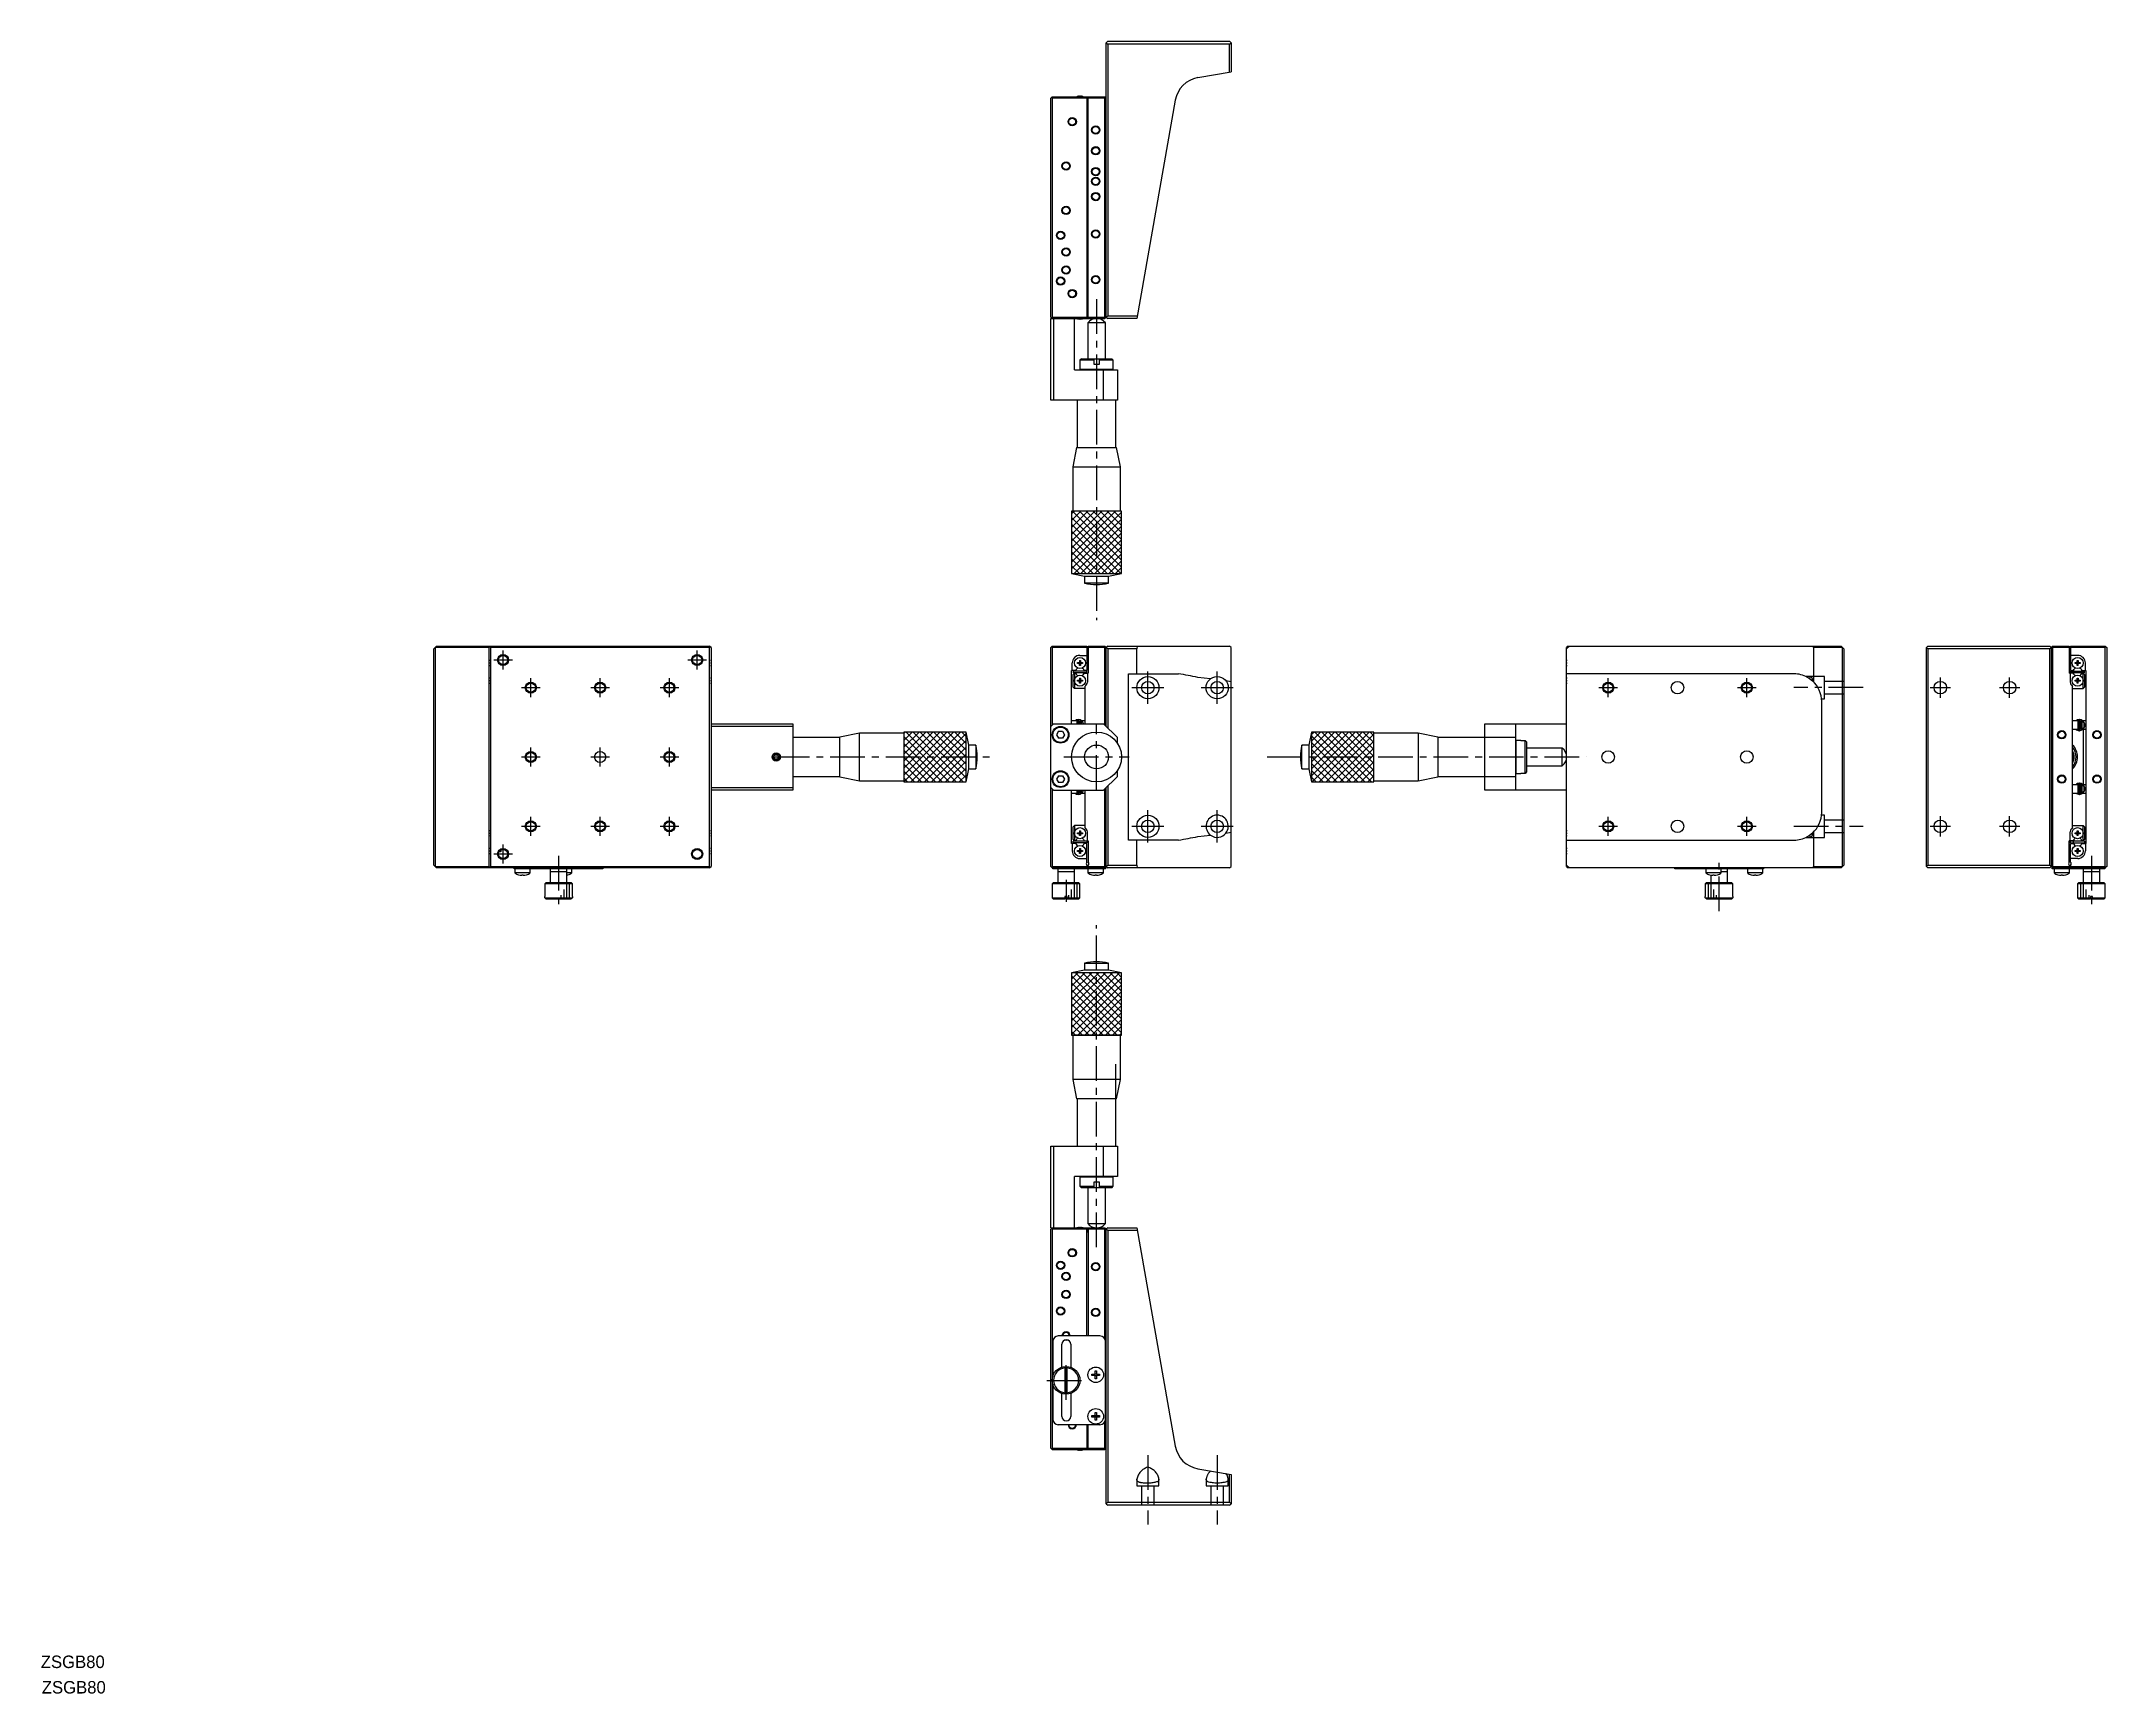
# Model space of a CAD drawing. Extents: x -349 to 396, y -44 to 552.
import ezdxf

# ---------------------------------------------------------------- set-up
doc = ezdxf.new("R2010")
doc.units = 0
doc.header["$LTSCALE"] = 10
doc.linetypes.add('CENTER', pattern=[2, 1.25, -0.25, 0.25, -0.25])
doc.linetypes.add('DASHED', pattern=[3.5, 2, -1.5])
doc.layers.get('0').update_dxf_attribs({"linetype": 'CONTINUOUS'})
doc.layers.add('CENTER', color=1, linetype='CENTER')
doc.styles.get("Standard").update_dxf_attribs({"font": 'FGP教科書体NT-M'})

msp = doc.modelspace()

# ---------------------------------------------------------------- texts
at = {"color": 7}
for p in [(-349.003048, -34.813285), (-348.63815, -43.999677)]:
    msp.add_text('ZSGB80', height=4.5, dxfattribs=at).set_placement(p)

# ---------------------------------------------------------------- linework, layer by layer
at = {"color": 7, "linetype": 'CONTINUOUS'}
for p, q in [((35.841279, 552.020504), (35.341279, 551.520504)), ((35.341279, 551.520504), (35.841279, 551.020504)), ((35.341279, 452.520504), (35.341279, 551.520504)), ((35.841279, 552.020504), (79.841279, 552.020504)), ((80.341279, 551.520504), (79.841279, 552.020504)), ((79.841279, 551.020504), (80.341279, 551.520504)), ((80.341279, 551.520504), (80.341279, 541.020504)), ((35.841279, 551.020504), (35.841279, 453.020504)), ((79.841279, 551.020504), (35.841279, 551.020504)), ((79.841279, 540.93234), (79.841279, 551.020504)), ((68.34263, 538.904818), (80.341279, 541.020504)), ((15.841279, 532.020504), (15.341279, 531.520504)), ((15.341279, 452.520504), (15.341279, 531.520504)), ((15.841279, 531.520504), (15.591279, 531.770504)), ((15.841279, 532.020504), (34.841279, 532.020504)), ((28.341279, 531.520504), (15.841279, 531.520504)), ((15.841279, 531.520504), (15.841279, 452.520504)), ((24.954917, 532.090025), (24.952663, 532.094648)), ((25.661279, 532.090025), (25.661279, 532.210362)), ((26.021279, 532.090025), (25.661279, 532.090025)), ((26.021279, 532.210362), (26.021279, 532.090025)), ((26.729895, 532.094648), (26.72764, 532.090025)), ((28.341279, 532.020504), (28.341279, 452.020504)), ((28.341279, 530.620504), (28.541279, 530.620504)), ((28.541279, 532.020504), (28.541279, 530.620504)), ((28.841279, 452.020504), (28.841279, 532.020504)), ((34.841279, 531.520504), (28.841279, 531.520504)), ((34.841279, 532.020504), (35.341279, 531.520504)), ((34.841279, 531.520504), (35.091279, 531.770504)), ((34.841279, 452.520504), (34.841279, 531.520504)), ((60.231036, 530.793222), (46.341279, 452.020504)), ((15.841279, 452.020504), (15.341279, 452.520504)), ((15.341279, 422.520504), (15.341279, 452.020504)), ((15.341279, 452.020504), (34.841279, 452.020504)), ((15.591279, 452.270504), (15.841279, 452.520504)), ((15.841279, 452.520504), (28.341279, 452.520504)), ((16.341279, 452.020504), (16.341279, 422.520504)), ((23.841279, 433.520504), (23.841279, 452.020504)), ((24.952663, 451.946359), (24.954917, 451.950982)), ((25.661279, 451.950982), (26.021279, 451.950982)), ((25.661279, 451.830645), (25.661279, 451.950982)), ((26.021279, 451.950982), (26.021279, 451.830645)), ((26.72764, 451.950982), (26.729895, 451.946359)), ((28.341279, 453.420504), (28.541279, 453.420504)), ((28.541279, 452.020504), (28.541279, 453.420504)), ((35.016279, 450.453324), (28.666279, 450.453324)), ((28.666279, 450.453324), (28.666279, 437.520504)), ((28.841279, 452.520504), (34.841279, 452.520504)), ((35.841279, 453.020504), (34.841279, 452.020504)), ((35.091279, 452.270504), (34.841279, 452.520504)), ((35.016279, 437.520504), (35.016279, 450.453324)), ((35.341279, 452.520504), (35.841279, 452.020504)), ((35.841279, 453.020504), (46.517606, 453.020504)), ((46.341279, 452.020504), (35.841279, 452.020504)), ((23.841279, 433.520504), (39.341279, 433.520504)), ((26.341279, 437.520504), (25.841279, 437.020504)), ((30.841279, 437.020504), (25.841279, 437.020504)), ((25.841279, 437.020504), (25.841279, 433.720504)), ((25.841279, 433.720504), (26.041279, 433.520504)), ((25.841279, 433.720504), (37.841279, 433.720504)), ((26.341279, 437.520504), (37.341279, 437.520504)), ((30.841279, 437.520504), (30.841279, 435.520504)), ((30.841279, 435.520504), (32.841279, 435.520504)), ((32.841279, 435.520504), (32.841279, 437.520504)), ((37.841279, 437.020504), (32.841279, 437.020504)), ((34.341279, 422.520504), (34.341279, 433.520504)), ((37.841279, 437.020504), (37.341279, 437.520504)), ((37.641279, 433.520504), (37.841279, 433.720504)), ((37.841279, 433.720504), (37.841279, 437.020504)), ((39.341279, 433.520504), (39.341279, 422.520504)), ((39.341279, 422.520504), (15.341279, 422.520504)), ((24.841279, 422.520504), (24.841279, 405.520504)), ((38.841279, 405.520504), (38.841279, 422.520504)), ((24.641279, 405.520504), (23.241279, 398.520504)), ((24.641279, 405.520504), (39.041279, 405.520504)), ((40.441279, 398.520504), (39.041279, 405.520504)), ((23.241279, 398.520504), (40.441279, 398.520504)), ((23.241279, 398.520504), (23.241279, 382.520504)), ((40.441279, 382.520504), (40.441279, 398.520504)), ((40.841279, 382.520504), (22.841279, 382.520504)), ((22.841279, 382.520504), (22.841279, 360.020504)), ((22.841279, 382.520504), (22.841279, 360.020504)), ((40.841279, 382.520504), (22.841279, 382.520504)), ((40.841279, 360.020504), (40.841279, 382.520504)), ((40.841279, 360.020504), (40.841279, 382.520504)), ((22.841279, 360.020504), (40.841279, 360.020504)), ((22.841279, 360.020504), (27.541279, 359.020504)), ((22.841279, 360.020504), (40.841279, 360.020504)), ((27.541279, 359.020504), (36.141279, 359.020504)), ((27.541279, 359.020504), (27.541279, 356.520504)), ((36.141279, 359.020504), (40.841279, 360.020504)), ((36.141279, 356.520504), (36.141279, 359.020504)), ((36.141279, 356.520504), (27.541279, 356.520504)), ((-207.233966, 332.851911), (-206.233966, 333.851911)), ((-207.233966, 254.851911), (-207.233966, 332.851911)), ((-187.233966, 333.351911), (-206.733966, 333.351911)), ((-206.733966, 333.351911), (-206.733966, 254.351911)), ((-206.233966, 333.851911), (-107.733966, 333.851911)), ((-187.423825, 327.931911), (-187.303488, 327.931911)), ((-187.30811, 328.640527), (-187.303488, 328.638273)), ((-187.303488, 327.931911), (-187.303488, 327.571911)), ((-186.733966, 333.851911), (-187.233966, 333.351911)), ((-187.233966, 254.351911), (-187.233966, 333.351911)), ((-186.983966, 333.601911), (-186.733966, 333.351911)), ((-107.733966, 333.351911), (-186.733966, 333.351911)), ((-186.733966, 333.351911), (-186.733966, 254.351911)), ((-107.233966, 333.351911), (-107.733966, 333.851911)), ((-107.733966, 333.351911), (-107.483966, 333.601911)), ((-107.733966, 254.351911), (-107.733966, 333.351911)), ((-107.233966, 333.351911), (-107.233966, 254.351911)), ((-107.164445, 328.638273), (-107.159822, 328.640527)), ((-107.164445, 327.571911), (-107.164445, 327.931911)), ((-107.164445, 327.931911), (-107.044107, 327.931911)), ((15.341279, 333.351911), (15.841279, 333.851911)), ((15.341279, 254.351911), (15.341279, 333.351911)), ((15.841279, 333.351911), (15.591279, 333.601911)), ((15.841279, 333.851911), (28.341279, 333.851911)), ((28.341279, 333.351911), (15.841279, 333.351911)), ((15.841279, 333.351911), (15.841279, 305.351911)), ((24.954917, 327.571911), (24.954917, 327.931911)), ((24.954917, 327.931911), (25.661279, 327.931911)), ((25.661279, 328.638273), (26.021279, 328.638273)), ((25.661279, 328.638273), (25.661279, 327.931911)), ((25.671651, 327.921539), (25.661279, 327.931911)), ((25.671651, 327.921539), (26.010907, 327.921539)), ((25.671651, 327.582284), (25.671651, 327.921539)), ((25.791279, 330.501911), (28.341279, 330.501911)), ((26.010907, 327.921539), (26.021279, 327.931911)), ((26.010907, 327.921539), (26.010907, 327.582284)), ((26.021279, 328.638273), (26.021279, 327.931911)), ((26.021279, 327.931911), (26.72764, 327.931911)), ((26.72764, 327.931911), (26.72764, 327.571911)), ((28.341279, 333.851911), (28.341279, 325.051911)), ((28.841279, 333.851911), (34.841279, 333.851911)), ((28.841279, 333.851911), (28.841279, 324.051911)), ((34.841279, 333.351911), (28.841279, 333.351911)), ((34.841279, 333.851911), (35.841279, 332.851911)), ((35.091279, 333.601911), (34.841279, 333.351911)), ((34.841279, 305.351911), (34.841279, 333.351911)), ((35.841279, 333.851911), (35.341279, 333.351911)), ((35.341279, 304.851911), (35.341279, 333.351911)), ((35.841279, 333.851911), (79.841279, 333.851911)), ((46.341279, 332.851911), (35.841279, 332.851911)), ((35.841279, 332.851911), (35.841279, 304.351911)), ((46.517606, 333.851911), (46.341279, 332.851911)), ((46.341279, 323.851911), (46.341279, 332.851911)), ((80.341279, 333.351911), (79.841279, 333.851911)), ((80.341279, 254.351911), (80.341279, 333.351911)), ((201.201663, 327.931911), (201.322, 327.931911)), ((201.317378, 328.640527), (201.322, 328.638273)), ((201.322, 327.931911), (201.322, 327.571911)), ((202.391522, 333.851911), (201.391522, 332.851911)), ((201.891522, 333.851911), (201.391522, 333.351911)), ((201.391522, 254.351911), (201.391522, 333.351911)), ((201.891522, 333.351911), (201.641522, 333.601911)), ((201.891522, 333.851911), (300.391522, 333.851911)), ((290.391522, 333.351911), (290.303358, 333.851911)), ((290.391522, 333.351911), (290.391522, 320.99334)), ((300.891522, 333.351911), (290.391522, 333.351911)), ((300.391522, 333.851911), (301.391522, 332.851911)), ((300.891522, 254.351911), (300.891522, 333.351911)), ((301.391522, 332.851911), (301.391522, 254.851911)), ((331.699772, 333.851911), (331.199772, 333.351911)), ((331.199772, 333.351911), (331.699772, 332.851911)), ((331.199772, 254.351911), (331.199772, 333.351911)), ((331.699772, 333.851911), (375.699772, 333.851911)), ((331.699772, 332.851911), (331.699772, 254.851911)), ((375.699772, 332.851911), (331.699772, 332.851911)), ((376.199772, 333.351911), (375.699772, 333.851911)), ((375.699772, 332.851911), (376.699772, 333.851911)), ((375.699772, 254.851911), (375.699772, 332.851911)), ((376.199772, 333.351911), (376.199772, 254.351911)), ((376.699772, 333.351911), (376.449772, 333.601911)), ((376.699772, 333.851911), (382.699772, 333.851911)), ((382.699772, 333.351911), (376.699772, 333.351911)), ((376.699772, 333.351911), (376.699772, 254.351911)), ((382.699772, 333.851911), (382.699772, 324.051911)), ((383.199772, 333.851911), (395.699772, 333.851911)), ((383.199772, 333.851911), (383.199772, 325.051911)), ((395.699772, 333.351911), (383.199772, 333.351911)), ((385.749772, 330.501911), (383.199772, 330.501911)), ((384.81341, 327.931911), (385.519772, 327.931911)), ((384.81341, 327.571911), (384.81341, 327.931911)), ((385.519772, 328.638273), (385.879772, 328.638273)), ((385.519772, 327.931911), (385.519772, 328.638273)), ((385.530144, 327.921539), (385.519772, 327.931911)), ((385.530144, 327.582284), (385.530144, 327.921539)), ((385.530144, 327.921539), (385.8694, 327.921539)), ((385.8694, 327.921539), (385.879772, 327.931911)), ((385.8694, 327.921539), (385.8694, 327.582284)), ((385.879772, 328.638273), (385.879772, 327.931911)), ((385.879772, 327.931911), (386.586133, 327.931911)), ((386.586133, 327.931911), (386.586133, 327.571911)), ((395.699772, 333.851911), (396.199772, 333.351911)), ((395.949772, 333.601911), (395.699772, 333.351911)), ((395.699772, 254.351911), (395.699772, 333.351911)), ((396.199772, 333.351911), (396.199772, 254.351911)), ((-187.303488, 327.571911), (-187.423825, 327.571911)), ((-187.423825, 321.531911), (-187.303488, 321.531911)), ((-187.303488, 321.171911), (-187.423825, 321.171911)), ((-187.303488, 326.86555), (-187.30811, 326.863295)), ((-187.30811, 322.240527), (-187.303488, 322.238273)), ((-187.303488, 320.46555), (-187.30811, 320.463295)), ((-187.303488, 321.531911), (-187.303488, 321.171911)), ((-107.044107, 327.571911), (-107.164445, 327.571911)), ((-107.159822, 326.863295), (-107.164445, 326.86555)), ((-107.164445, 322.238273), (-107.159822, 322.240527)), ((-107.164445, 321.171911), (-107.164445, 321.531911)), ((-107.164445, 321.531911), (-107.044107, 321.531911)), ((-107.044107, 321.171911), (-107.164445, 321.171911)), ((-107.159822, 320.463295), (-107.164445, 320.46555)), ((22.841279, 305.851911), (22.841279, 325.051911)), ((24.296867, 325.051911), (22.841279, 325.051911)), ((23.041279, 325.051911), (23.041279, 327.751911)), ((23.341279, 324.851911), (23.341279, 324.251911)), ((28.341279, 324.851911), (23.341279, 324.851911)), ((28.341279, 324.251911), (23.341279, 324.251911)), ((23.341279, 323.551911), (23.841279, 324.051911)), ((23.341279, 319.051911), (23.341279, 323.551911)), ((23.841279, 324.051911), (24.296867, 324.051911)), ((23.841279, 324.051911), (23.841279, 318.551911)), ((24.466464, 325.345661), (24.296867, 325.051911)), ((24.296867, 324.051911), (24.466464, 323.758161)), ((25.661279, 327.571911), (24.954917, 327.571911)), ((24.954917, 321.171911), (24.954917, 321.531911)), ((24.954917, 321.531911), (25.661279, 321.531911)), ((25.661279, 321.171911), (24.954917, 321.171911)), ((25.671651, 327.582284), (25.661279, 327.571911)), ((25.661279, 326.86555), (25.661279, 327.571911)), ((26.021279, 326.86555), (25.661279, 326.86555)), ((25.661279, 322.238273), (26.021279, 322.238273)), ((25.661279, 322.238273), (25.661279, 321.531911)), ((25.671651, 321.521539), (25.661279, 321.531911)), ((25.671651, 321.182284), (25.661279, 321.171911)), ((25.661279, 320.46555), (25.661279, 321.171911)), ((26.021279, 320.46555), (25.661279, 320.46555)), ((26.010907, 327.582284), (25.671651, 327.582284)), ((25.671651, 321.521539), (26.010907, 321.521539)), ((25.671651, 321.182284), (25.671651, 321.521539)), ((26.010907, 321.182284), (25.671651, 321.182284)), ((26.010907, 327.582284), (26.021279, 327.571911)), ((26.010907, 321.521539), (26.021279, 321.531911)), ((26.010907, 321.521539), (26.010907, 321.182284)), ((26.010907, 321.182284), (26.021279, 321.171911)), ((26.021279, 327.571911), (26.021279, 326.86555)), ((26.72764, 327.571911), (26.021279, 327.571911)), ((26.021279, 322.238273), (26.021279, 321.531911)), ((26.021279, 321.531911), (26.72764, 321.531911)), ((26.021279, 321.171911), (26.021279, 320.46555)), ((26.72764, 321.171911), (26.021279, 321.171911)), ((26.72764, 321.531911), (26.72764, 321.171911)), ((27.385691, 325.051911), (27.216094, 325.345661)), ((27.216094, 323.758161), (27.385691, 324.051911)), ((28.341279, 325.051911), (27.385691, 325.051911)), ((27.385691, 324.051911), (28.841279, 324.051911)), ((28.341279, 324.251911), (28.341279, 324.851911)), ((28.541279, 324.051911), (28.541279, 320.829896)), ((34.991279, 322.001911), (35.341279, 322.351911)), ((34.991279, 305.201911), (34.991279, 322.001911)), ((43.341279, 263.851911), (43.341279, 323.851911)), ((43.341279, 323.851911), (61.398037, 323.851911)), ((72.964111, 322.068909), (68.34263, 322.577934)), ((80.341279, 320.99334), (78.507303, 321.296556)), ((201.322, 327.571911), (201.201663, 327.571911)), ((201.201663, 321.531911), (201.322, 321.531911)), ((201.322, 321.171911), (201.201663, 321.171911)), ((201.322, 326.86555), (201.317378, 326.863295)), ((201.317378, 322.240527), (201.322, 322.238273)), ((201.322, 320.46555), (201.317378, 320.463295)), ((201.322, 321.531911), (201.322, 321.171911)), ((283.391522, 323.851911), (201.391522, 323.851911)), ((289.090728, 322.068909), (289.137129, 322.247636)), ((289.090728, 322.068909), (290.053059, 321.310056)), ((289.137129, 322.247636), (289.185888, 322.404886)), ((289.185888, 322.404886), (289.236695, 322.539665)), ((289.236695, 322.539665), (289.289231, 322.651121)), ((289.289231, 322.651121), (289.343162, 322.738549)), ((289.343162, 322.738549), (289.398148, 322.801395)), ((289.398148, 322.801395), (289.45384, 322.839262)), ((289.45384, 322.839262), (289.509887, 322.851911)), ((289.509887, 322.851911), (289.563513, 322.840333)), ((289.563513, 322.840333), (289.616829, 322.805664)), ((289.616829, 322.805664), (289.669525, 322.748106)), ((289.669525, 322.748106), (289.721298, 322.667991)), ((289.721298, 322.667991), (289.771846, 322.565785)), ((289.771846, 322.565785), (289.820878, 322.442077)), ((289.820878, 322.442077), (289.86811, 322.297585)), ((289.86811, 322.297585), (289.913268, 322.133145)), ((289.913268, 322.133145), (289.95609, 321.949709)), ((289.95609, 321.949709), (289.996329, 321.748339)), ((289.996329, 321.748339), (290.033752, 321.5302)), ((290.033752, 321.5302), (290.068142, 321.296556)), ((376.199772, 322.351911), (376.549772, 322.001911)), ((376.549772, 322.001911), (376.549772, 265.701911)), ((384.15536, 324.051911), (382.699772, 324.051911)), ((382.999772, 324.051911), (382.999772, 320.829896)), ((383.199772, 325.051911), (384.15536, 325.051911)), ((383.199772, 324.851911), (383.199772, 324.251911)), ((383.199772, 324.851911), (388.199772, 324.851911)), ((388.199772, 324.251909), (383.199772, 324.251909)), ((384.15536, 325.051911), (384.324957, 325.345661)), ((384.324957, 323.758161), (384.15536, 324.051911)), ((385.519772, 327.571911), (384.81341, 327.571911)), ((384.81341, 321.531911), (385.519772, 321.531911)), ((384.81341, 321.171911), (384.81341, 321.531911)), ((385.519772, 321.171911), (384.81341, 321.171911)), ((385.530144, 327.582284), (385.519772, 327.571911)), ((385.519772, 326.86555), (385.519772, 327.571911)), ((385.879772, 326.86555), (385.519772, 326.86555)), ((385.519772, 322.238273), (385.879772, 322.238273)), ((385.519772, 321.531911), (385.519772, 322.238273)), ((385.530144, 321.521539), (385.519772, 321.531911)), ((385.530144, 321.182284), (385.519772, 321.171911)), ((385.519772, 320.46555), (385.519772, 321.171911)), ((385.879772, 320.46555), (385.519772, 320.46555)), ((385.8694, 327.582284), (385.530144, 327.582284)), ((385.530144, 321.182284), (385.530144, 321.521539)), ((385.530144, 321.521539), (385.8694, 321.521539)), ((385.8694, 321.182284), (385.530144, 321.182284)), ((385.8694, 327.582284), (385.879772, 327.571911)), ((385.8694, 321.521539), (385.879772, 321.531911)), ((385.8694, 321.521539), (385.8694, 321.182284)), ((385.8694, 321.182284), (385.879772, 321.171911)), ((386.586133, 327.571911), (385.879772, 327.571911)), ((385.879772, 326.86555), (385.879772, 327.571911)), ((385.879772, 322.238273), (385.879772, 321.531911)), ((385.879772, 321.531911), (386.586133, 321.531911)), ((386.586133, 321.171911), (385.879772, 321.171911)), ((385.879772, 320.46555), (385.879772, 321.171911)), ((386.586133, 321.531911), (386.586133, 321.171911)), ((387.074587, 325.345661), (387.244184, 325.051911)), ((387.244184, 324.051911), (387.074587, 323.758161)), ((387.244184, 325.051911), (388.699772, 325.051911)), ((387.699772, 324.051911), (387.244184, 324.051911)), ((387.699772, 324.051911), (388.199772, 323.551911)), ((387.699772, 318.551911), (387.699772, 324.051911)), ((388.199772, 324.251911), (388.199772, 324.851911)), ((388.199772, 323.551911), (388.199772, 319.051911)), ((388.499772, 325.051911), (388.499772, 327.751911)), ((388.699772, 325.051911), (388.699772, 262.651911)), ((23.841279, 318.551911), (23.341279, 319.051911)), ((27.641279, 318.551911), (23.841279, 318.551911)), ((27.641279, 319.272849), (27.641279, 305.851911)), ((293.391522, 273.851911), (293.391522, 313.851911)), ((383.899772, 268.430974), (383.899772, 319.272849)), ((383.899772, 318.551911), (387.699772, 318.551911)), ((388.199772, 319.051911), (387.699772, 318.551911)), ((-107.233966, 305.851911), (-77.733966, 305.851911)), ((-77.733966, 305.851911), (-77.733966, 281.851911)), ((16.341279, 305.851911), (15.341279, 304.851911)), ((16.341279, 305.851911), (34.341279, 305.851911)), ((24.841279, 306.851911), (22.841279, 306.851911)), ((24.424292, 307.176631), (24.394036, 307.163674)), ((24.482622, 307.199765), (24.424035, 307.177648)), ((24.424035, 307.177648), (24.425467, 307.177944)), ((24.427615, 307.177586), (24.425467, 307.177944)), ((24.425467, 307.177944), (24.425785, 307.177168)), ((24.841265, 306.842374), (24.970755, 306.867159)), ((24.841279, 305.851911), (24.841279, 306.851911)), ((24.970773, 306.351911), (24.841279, 306.351911)), ((24.84132, 306.742689), (24.970773, 306.507989)), ((24.970773, 307.10754), (24.970773, 305.851911)), ((25.420773, 305.851911), (25.420773, 307.10754)), ((25.841279, 306.351911), (25.420773, 306.351911)), ((25.641279, 306.817809), (25.641279, 306.351911)), ((25.841279, 306.851911), (25.841279, 305.851911)), ((26.341279, 306.851911), (25.841279, 306.851911)), ((26.341279, 305.851911), (26.341279, 306.851911)), ((26.341279, 306.797595), (26.841279, 306.268427)), ((27.641279, 306.851911), (26.493819, 306.851911)), ((26.841279, 306.268427), (26.841279, 305.851911)), ((39.341279, 300.851911), (34.341279, 305.851911)), ((171.891522, 305.851911), (201.391522, 305.851911)), ((171.891522, 281.851911), (171.891522, 305.851911)), ((182.891522, 305.851911), (182.891522, 281.851911)), ((385.899772, 306.851911), (383.899772, 306.851911)), ((385.899721, 306.817927), (386.120226, 306.867146)), ((385.899772, 303.851911), (385.899772, 306.851911)), ((386.120278, 306.351911), (385.899772, 306.351911)), ((386.120278, 307.10754), (386.120278, 303.55754)), ((387.065181, 307.197324), (386.373934, 307.331073)), ((386.561522, 307.176391), (386.55969, 307.175613)), ((386.594823, 307.189517), (386.561522, 307.176391)), ((386.570278, 303.55754), (386.570278, 307.10754)), ((386.570278, 306.507989), (386.570576, 306.520775)), ((386.899772, 306.351911), (386.570278, 306.351911)), ((386.570576, 306.520775), (386.571524, 306.534239)), ((386.571524, 306.534239), (386.573121, 306.547641)), ((386.573121, 306.547641), (386.575362, 306.560948)), ((386.575362, 306.560948), (386.578243, 306.574131)), ((386.578243, 306.574131), (386.581758, 306.587158)), ((386.581758, 306.587158), (386.585898, 306.600001)), ((386.585898, 306.600001), (386.590657, 306.612628)), ((386.590657, 306.612628), (386.596022, 306.62501)), ((386.628726, 307.200963), (386.594823, 307.189517)), ((386.596022, 306.62501), (386.601985, 306.637118)), ((386.601985, 306.637118), (386.608531, 306.648923)), ((386.608531, 306.648923), (386.615647, 306.660397)), ((386.615647, 306.660397), (386.623318, 306.671511)), ((386.623318, 306.671511), (386.631528, 306.682239)), ((386.663148, 307.210701), (386.628726, 307.200963)), ((386.631528, 306.682239), (386.640259, 306.692553)), ((386.640259, 306.692553), (386.649492, 306.702427)), ((386.649492, 306.702427), (386.659206, 306.711837)), ((386.659206, 306.711837), (386.669381, 306.720756)), ((386.698005, 307.218707), (386.663148, 307.210701)), ((386.669381, 306.720756), (386.679992, 306.729162)), ((386.679992, 306.729162), (386.691016, 306.737032)), ((386.691016, 306.737032), (386.702427, 306.744343)), ((386.733212, 307.224962), (386.698005, 307.218707)), ((386.699772, 306.743057), (386.699772, 306.351911)), ((386.702427, 306.744343), (386.714197, 306.751076)), ((386.714197, 306.751076), (386.7263, 306.757211)), ((386.7263, 306.757211), (386.738704, 306.762729)), ((386.768682, 307.229451), (386.733212, 307.224962)), ((386.738704, 306.762729), (386.75138, 306.767614)), ((386.75138, 306.767614), (386.764295, 306.771852)), ((386.764295, 306.771852), (386.777416, 306.775428)), ((386.804329, 307.232163), (386.768682, 307.229451)), ((386.777416, 306.775428), (386.79071, 306.778332)), ((386.79071, 306.778332), (386.804141, 306.780553)), ((386.804141, 306.780553), (386.817675, 306.782085)), ((386.840067, 307.233092), (386.804329, 307.232163)), ((386.817675, 306.782085), (386.831275, 306.782922)), ((386.831275, 306.782922), (386.844904, 306.78306)), ((386.875806, 307.232234), (386.840067, 307.233092)), ((386.844904, 306.78306), (386.858526, 306.782499)), ((386.858526, 306.782499), (386.872104, 306.781239)), ((386.872104, 306.781239), (386.885601, 306.779283)), ((386.911461, 307.229593), (386.875806, 307.232234)), ((386.885601, 306.779283), (386.89898, 306.776638)), ((386.89898, 306.776638), (386.899776, 306.776458)), ((386.899772, 306.851911), (386.899772, 303.851911)), ((387.399772, 306.851911), (386.899772, 306.851911)), ((386.946944, 307.225173), (386.911461, 307.229593)), ((386.982168, 307.218986), (386.946944, 307.225173)), ((387.017048, 307.211045), (386.982168, 307.218986)), ((387.007456, 306.851911), (387.014592, 306.86604)), ((387.014592, 306.86604), (387.021828, 306.880841)), ((387.051497, 307.201371), (387.017048, 307.211045)), ((387.049591, 306.916286), (387.01842, 306.851907)), ((387.021828, 306.880841), (387.029119, 306.896219)), ((387.029119, 306.896219), (387.036417, 306.912075)), ((387.036417, 306.912075), (387.043675, 306.928306)), ((387.043675, 306.928306), (387.050846, 306.944807)), ((387.12591, 307.172843), (387.049591, 306.916286)), ((387.050846, 306.944807), (387.057883, 306.961472)), ((387.085428, 307.189985), (387.051497, 307.201371)), ((387.057883, 306.961472), (387.064742, 306.978192)), ((387.064742, 306.978192), (387.071377, 306.994859)), ((387.071377, 306.994859), (387.077746, 307.011366)), ((387.077746, 307.011366), (387.083808, 307.027606)), ((387.083808, 307.027606), (387.089523, 307.043474)), ((387.117015, 307.177648), (387.085428, 307.189985)), ((387.089523, 307.043474), (387.094855, 307.058866)), ((387.094855, 307.058866), (387.099769, 307.073685)), ((387.099769, 307.073685), (387.104232, 307.087832)), ((387.104232, 307.087832), (387.108217, 307.101218)), ((387.159345, 307.158817), (387.105921, 307.181113)), ((387.108217, 307.101218), (387.111698, 307.113756)), ((387.111698, 307.113756), (387.114651, 307.125364)), ((387.114651, 307.125364), (387.117058, 307.135967)), ((387.117868, 307.177151), (387.117015, 307.177648)), ((387.117058, 307.135967), (387.118904, 307.145497)), ((387.120486, 307.171765), (387.117868, 307.177151)), ((387.118904, 307.145497), (387.120176, 307.153893)), ((387.120176, 307.153893), (387.120866, 307.161099)), ((387.120969, 307.167069), (387.120486, 307.171765)), ((387.120866, 307.161099), (387.120969, 307.167069)), ((387.399772, 303.851911), (387.399772, 306.851911)), ((387.399772, 306.797595), (387.899772, 306.268427)), ((388.699772, 306.851911), (387.644103, 306.851911)), ((387.899772, 306.268427), (387.899772, 304.435396)), ((-77.733966, 304.851911), (-107.233966, 304.851911)), ((-60.733966, 300.851911), (-77.733966, 300.851911)), ((-53.733966, 302.451911), (-60.733966, 301.051911)), ((-60.733966, 286.651911), (-60.733966, 301.051911)), ((-53.733966, 285.251911), (-53.733966, 302.451911)), ((-37.733966, 302.451911), (-53.733966, 302.451911)), ((-37.733966, 302.851911), (-37.733966, 284.851911)), ((-15.233966, 302.851911), (-37.733966, 302.851911)), ((-15.233966, 302.851911), (-37.733966, 302.851911)), ((-37.733966, 302.851911), (-37.733966, 284.851911)), ((-14.233966, 298.151911), (-15.233966, 302.851911)), ((-15.233966, 284.851911), (-15.233966, 302.851911)), ((-15.233966, 284.851911), (-15.233966, 302.851911)), ((-11.733966, 298.151911), (-14.233966, 298.151911)), ((-14.233966, 289.551911), (-14.233966, 298.151911)), ((-11.733966, 298.151911), (-11.733966, 289.551911)), ((18.119591, 303.101911), (17.397903, 301.851911)), ((17.397903, 301.851911), (18.119591, 300.601911)), ((18.119591, 303.101911), (19.562967, 303.101911)), ((19.562967, 300.601911), (18.119591, 300.601911)), ((19.562967, 303.101911), (20.284655, 301.851911)), ((20.284655, 301.851911), (19.562967, 300.601911)), ((39.341279, 298.826849), (39.341279, 300.851911)), ((108.391522, 298.151911), (105.891522, 298.151911)), ((105.891522, 289.551911), (105.891522, 298.151911)), ((109.391522, 302.851911), (108.391522, 298.151911)), ((108.391522, 298.151911), (108.391522, 289.551911)), ((109.391522, 302.851911), (109.391522, 284.851911)), ((131.891522, 302.851911), (109.391522, 302.851911)), ((131.891522, 302.851911), (109.391522, 302.851911)), ((109.391522, 302.851911), (109.391522, 284.851911)), ((131.891522, 284.851911), (131.891522, 302.851911)), ((131.891522, 284.851911), (131.891522, 302.851911)), ((147.891522, 302.451911), (131.891522, 302.451911)), ((154.891522, 301.051911), (147.891522, 302.451911)), ((147.891522, 302.451911), (147.891522, 285.251911)), ((154.891522, 301.051911), (154.891522, 286.651911)), ((182.891522, 300.851911), (154.891522, 300.851911)), ((183.091522, 299.851911), (182.891522, 299.651911)), ((184.891522, 299.851911), (183.091522, 299.851911)), ((183.091522, 299.851911), (183.091522, 287.851911)), ((184.891522, 299.851911), (184.891522, 299.767991)), ((184.891522, 299.767991), (186.391522, 299.767991)), ((186.391522, 287.935832), (186.391522, 299.767991)), ((186.391522, 299.767991), (186.891522, 299.260238)), ((186.891522, 299.260238), (186.891522, 288.443584)), ((376.549772, 305.201911), (376.199772, 304.851911)), ((383.899772, 303.851911), (385.899772, 303.851911)), ((385.899603, 303.847067), (385.884449, 303.851678)), ((386.120223, 303.798248), (385.899603, 303.847067)), ((385.899772, 304.351911), (386.120278, 304.351911)), ((386.570278, 304.351911), (386.899772, 304.351911)), ((386.570302, 304.153537), (386.570278, 304.157092)), ((386.899802, 303.884366), (386.570295, 303.797922)), ((386.570805, 304.140045), (386.570302, 304.153537)), ((386.57196, 304.126591), (386.570805, 304.140045)), ((386.573763, 304.113205), (386.57196, 304.126591)), ((386.576211, 304.099918), (386.573763, 304.113205)), ((386.579299, 304.086762), (386.576211, 304.099918)), ((386.583023, 304.073766), (386.579299, 304.086762)), ((386.587374, 304.060962), (386.583023, 304.073766)), ((386.592343, 304.04838), (386.587374, 304.060962)), ((386.597922, 304.03605), (386.592343, 304.04838)), ((386.604098, 304.024002), (386.597922, 304.03605)), ((386.610859, 304.012265), (386.604098, 304.024002)), ((386.61819, 304.000869), (386.610859, 304.012265)), ((386.626077, 303.989842), (386.61819, 304.000869)), ((386.634503, 303.979212), (386.626077, 303.989842)), ((386.643448, 303.969006), (386.634503, 303.979212)), ((386.652893, 303.959252), (386.643448, 303.969006)), ((386.662817, 303.949976), (386.652893, 303.959252)), ((386.673197, 303.941202), (386.662817, 303.949976)), ((386.684008, 303.932955), (386.673197, 303.941202)), ((386.695226, 303.925257), (386.684008, 303.932955)), ((386.706822, 303.918131), (386.695226, 303.925257)), ((386.699772, 304.351911), (386.699772, 303.922243)), ((386.718769, 303.911597), (386.706822, 303.918131)), ((386.731036, 303.905674), (386.718769, 303.911597)), ((386.743592, 303.90038), (386.731036, 303.905674)), ((386.756406, 303.895731), (386.743592, 303.90038)), ((386.769443, 303.89174), (386.756406, 303.895731)), ((386.782669, 303.888421), (386.769443, 303.89174)), ((386.796049, 303.885782), (386.782669, 303.888421)), ((386.809547, 303.883831), (386.796049, 303.885782)), ((386.823126, 303.882576), (386.809547, 303.883831)), ((386.836751, 303.882019), (386.823126, 303.882576)), ((386.850384, 303.882162), (386.836751, 303.882019)), ((386.863987, 303.883005), (386.850384, 303.882162)), ((386.877526, 303.884543), (386.863987, 303.883005)), ((386.890962, 303.886772), (386.877526, 303.884543)), ((386.899788, 303.888625), (386.890962, 303.886772)), ((386.899772, 303.851911), (387.399772, 303.851911)), ((387.061272, 303.466798), (387.117015, 303.487433)), ((387.116543, 303.48836), (387.146801, 303.501313)), ((387.12218, 303.4916), (387.125681, 303.492209)), ((387.899772, 304.435396), (387.399772, 303.906228)), ((387.688023, 303.851911), (388.699772, 303.851911)), ((387.699772, 303.851911), (387.699772, 283.851911)), ((-84.599992, 293.851911), (-84.166979, 294.601911)), ((-84.166979, 293.101911), (-84.599992, 293.851911)), ((-84.166979, 294.601911), (-83.300954, 294.601911)), ((-83.300954, 293.101911), (-84.166979, 293.101911)), ((-83.300954, 294.601911), (-82.867941, 293.851911)), ((-82.867941, 293.851911), (-83.300954, 293.101911)), ((199.824342, 297.026911), (186.891522, 297.026911)), ((186.891522, 290.676911), (199.824342, 290.676911)), ((199.824342, 290.676911), (199.824342, 297.026911)), ((-77.733966, 286.851911), (-60.733966, 286.851911)), ((-60.733966, 286.651911), (-53.733966, 285.251911)), ((-53.733966, 285.251911), (-37.733966, 285.251911)), ((-37.733966, 284.851911), (-15.233966, 284.851911)), ((-37.733966, 284.851911), (-15.233966, 284.851911)), ((-15.233966, 284.851911), (-14.233966, 289.551911)), ((-14.233966, 289.551911), (-11.733966, 289.551911)), ((18.119591, 287.101911), (17.397903, 285.851911)), ((17.397903, 285.851911), (18.119591, 284.601911)), ((18.119591, 287.101911), (19.562967, 287.101911)), ((19.562967, 284.601911), (18.119591, 284.601911)), ((19.562967, 287.101911), (20.284655, 285.851911)), ((20.284655, 285.851911), (19.562967, 284.601911)), ((34.341279, 281.851911), (39.341279, 286.851911)), ((35.841279, 283.351911), (35.841279, 254.851911)), ((39.341279, 286.851911), (39.341279, 288.876974)), ((105.891522, 289.551911), (108.391522, 289.551911)), ((108.391522, 289.551911), (109.391522, 284.851911)), ((109.391522, 284.851911), (131.891522, 284.851911)), ((109.391522, 284.851911), (131.891522, 284.851911)), ((131.891522, 285.251911), (147.891522, 285.251911)), ((147.891522, 285.251911), (154.891522, 286.651911)), ((154.891522, 286.851911), (182.891522, 286.851911)), ((182.891522, 288.051911), (183.091522, 287.851911)), ((183.091522, 287.851911), (184.891522, 287.851911)), ((186.391522, 287.935832), (184.891522, 287.935832)), ((184.891522, 287.935832), (184.891522, 287.851911)), ((186.891522, 288.443584), (186.391522, 287.935832)), ((385.899772, 283.851911), (383.899772, 283.851911)), ((385.881689, 283.847135), (385.899526, 283.852742)), ((385.899526, 283.852742), (386.129454, 283.904829)), ((385.899772, 280.851911), (385.899772, 283.851911)), ((386.129506, 283.351911), (385.899772, 283.351911)), ((386.129506, 284.145224), (386.129506, 280.595224)), ((387.07441, 284.235008), (386.383163, 284.368757)), ((386.57075, 284.214074), (386.568919, 284.213296)), ((386.604051, 284.227201), (386.57075, 284.214074)), ((386.579506, 280.595224), (386.579506, 284.145224)), ((386.579506, 283.545672), (386.579804, 283.558458)), ((386.899772, 283.351911), (386.579506, 283.351911)), ((386.579804, 283.558458), (386.580753, 283.571923)), ((386.580753, 283.571923), (386.582349, 283.585324)), ((386.582349, 283.585324), (386.584591, 283.598632)), ((386.584591, 283.598632), (386.587472, 283.611814)), ((386.587472, 283.611814), (386.590986, 283.624842)), ((386.590986, 283.624842), (386.595127, 283.637684)), ((386.595127, 283.637684), (386.599885, 283.650311)), ((386.599885, 283.650311), (386.605251, 283.662693)), ((386.637955, 284.238647), (386.604051, 284.227201)), ((386.605251, 283.662693), (386.611213, 283.674801)), ((386.611213, 283.674801), (386.617759, 283.686606)), ((386.617759, 283.686606), (386.624876, 283.69808)), ((386.624876, 283.69808), (386.632547, 283.709195)), ((386.632547, 283.709195), (386.640757, 283.719922)), ((386.672377, 284.248384), (386.637955, 284.238647)), ((386.640757, 283.719922), (386.649488, 283.730236)), ((386.649488, 283.730236), (386.65872, 283.740111)), ((386.65872, 283.740111), (386.668435, 283.74952)), ((386.668435, 283.74952), (386.678609, 283.75844)), ((386.707234, 284.25639), (386.672377, 284.248384)), ((386.678609, 283.75844), (386.689221, 283.766846)), ((386.689221, 283.766846), (386.700244, 283.774716)), ((386.699772, 283.774635), (386.699772, 283.351911)), ((386.700244, 283.774716), (386.711655, 283.782027)), ((386.742441, 284.262645), (386.707234, 284.25639)), ((386.711655, 283.782027), (386.723426, 283.78876)), ((386.723426, 283.78876), (386.735528, 283.794894)), ((386.735528, 283.794894), (386.747933, 283.800412)), ((386.777911, 284.267135), (386.742441, 284.262645)), ((386.747933, 283.800412), (386.760608, 283.805298)), ((386.760608, 283.805298), (386.773523, 283.809535)), ((386.773523, 283.809535), (386.786645, 283.813112)), ((386.813558, 284.269847), (386.777911, 284.267135)), ((386.786645, 283.813112), (386.799938, 283.816015)), ((386.799938, 283.816015), (386.81337, 283.818237)), ((386.81337, 283.818237), (386.826904, 283.819769)), ((386.849295, 284.270775), (386.813558, 284.269847)), ((386.826904, 283.819769), (386.840503, 283.820606)), ((386.840503, 283.820606), (386.854133, 283.820744)), ((386.885035, 284.269918), (386.849295, 284.270775)), ((386.854133, 283.820744), (386.867755, 283.820182)), ((386.867755, 283.820182), (386.881332, 283.818922)), ((386.881332, 283.818922), (386.894829, 283.816967)), ((386.92069, 284.267276), (386.885035, 284.269918)), ((386.894829, 283.816967), (386.899787, 283.81607)), ((386.899772, 283.851911), (386.899772, 280.851911)), ((387.399772, 283.851911), (386.899772, 283.851911)), ((386.956173, 284.262857), (386.92069, 284.267276)), ((386.991397, 284.25667), (386.956173, 284.262857)), ((387.026276, 284.248729), (386.991397, 284.25667)), ((386.996212, 283.851911), (387.002532, 283.863052)), ((387.002532, 283.863052), (387.009075, 283.875065)), ((387.05882, 283.953969), (387.006685, 283.851897)), ((387.009075, 283.875065), (387.0158, 283.887877)), ((387.0158, 283.887877), (387.022669, 283.901411)), ((387.022669, 283.901411), (387.029638, 283.915586)), ((387.060725, 284.239054), (387.026276, 284.248729)), ((387.029638, 283.915586), (387.036667, 283.930316)), ((387.036667, 283.930316), (387.043712, 283.945512)), ((387.043712, 283.945512), (387.050731, 283.961084)), ((387.050731, 283.961084), (387.057683, 283.976936)), ((387.057683, 283.976936), (387.064525, 283.992974)), ((387.135139, 284.210526), (387.05882, 283.953969)), ((387.094657, 284.227668), (387.060725, 284.239054)), ((387.064525, 283.992974), (387.071216, 284.009101)), ((387.071216, 284.009101), (387.077715, 284.02522)), ((387.077715, 284.02522), (387.083985, 284.041233)), ((387.083985, 284.041233), (387.089985, 284.057045)), ((387.089985, 284.057045), (387.095682, 284.07256)), ((387.126244, 284.215331), (387.094657, 284.227668)), ((387.095682, 284.07256), (387.101039, 284.087684)), ((387.101039, 284.087684), (387.106026, 284.102327)), ((387.106026, 284.102327), (387.110612, 284.116399)), ((387.110612, 284.116399), (387.114769, 284.129818)), ((387.114769, 284.129818), (387.118472, 284.142501)), ((387.118472, 284.142501), (387.121699, 284.154372)), ((387.121699, 284.154372), (387.124431, 284.165359)), ((387.124431, 284.165359), (387.126651, 284.175397)), ((387.127097, 284.214834), (387.126244, 284.215331)), ((387.126651, 284.175397), (387.128345, 284.184426)), ((387.129715, 284.209448), (387.127097, 284.214834)), ((387.128345, 284.184426), (387.129504, 284.192389)), ((387.168366, 284.196004), (387.128718, 284.213161)), ((387.129504, 284.192389), (387.130121, 284.199241)), ((387.130191, 284.204939), (387.129715, 284.209448)), ((387.130121, 284.199241), (387.130191, 284.204939)), ((387.399772, 280.851911), (387.399772, 283.851911)), ((387.399772, 283.797595), (387.899772, 283.268427)), ((388.699772, 283.851911), (387.69609, 283.851911)), ((387.899772, 283.268427), (387.899772, 281.435396)), ((-107.233966, 282.851911), (-77.733966, 282.851911)), ((-77.733966, 281.851911), (-107.233966, 281.851911)), ((15.341279, 282.851911), (16.341279, 281.851911)), ((15.841279, 282.351911), (15.841279, 254.351911)), ((16.341279, 281.851911), (34.341279, 281.851911)), ((22.841279, 262.651911), (22.841279, 281.851911)), ((22.841279, 280.851911), (24.841279, 280.851911)), ((23.886925, 280.851742), (24.415279, 280.526044)), ((24.37295, 280.544325), (24.40443, 280.530623)), ((24.403731, 280.535473), (24.51451, 280.851938)), ((24.406141, 280.529893), (24.403731, 280.535473)), ((24.413094, 280.531133), (24.406141, 280.529893)), ((24.410881, 280.535037), (24.410901, 280.540637)), ((24.41141, 280.530633), (24.410881, 280.535037)), ((24.410901, 280.540637), (24.411469, 280.547397)), ((24.412484, 280.527451), (24.41141, 280.530633)), ((24.411469, 280.547397), (24.412582, 280.555278)), ((24.414097, 280.525509), (24.412484, 280.527451)), ((24.412582, 280.555278), (24.414233, 280.564232)), ((24.416238, 280.524821), (24.414097, 280.525509)), ((24.414233, 280.564232), (24.416413, 280.574204)), ((24.414807, 280.525117), (24.446394, 280.51278)), ((24.416413, 280.574204), (24.419107, 280.585135)), ((24.419107, 280.585135), (24.422301, 280.596958)), ((24.422301, 280.596958), (24.425973, 280.609601)), ((24.425973, 280.609601), (24.430103, 280.622989)), ((24.430103, 280.622989), (24.434665, 280.637041)), ((24.434665, 280.637041), (24.439632, 280.65167)), ((24.439632, 280.65167), (24.444973, 280.66679)), ((24.444973, 280.66679), (24.450657, 280.682308)), ((24.446394, 280.51278), (24.480326, 280.501394)), ((24.450657, 280.682308), (24.456649, 280.698131)), ((24.456649, 280.698131), (24.462912, 280.714163)), ((24.462912, 280.714163), (24.46941, 280.730307)), ((24.466625, 280.505446), (25.157904, 280.371691)), ((24.46941, 280.730307), (24.476102, 280.746466)), ((24.476102, 280.746466), (24.482948, 280.762541)), ((24.480326, 280.501394), (24.514774, 280.491719)), ((24.482948, 280.762541), (24.489907, 280.778436)), ((24.489907, 280.778436), (24.496936, 280.794054)), ((24.496936, 280.794054), (24.503994, 280.809302)), ((24.503994, 280.809302), (24.511037, 280.824086)), ((24.511037, 280.824086), (24.518024, 280.838318)), ((24.514774, 280.491719), (24.549654, 280.483779)), ((24.518024, 280.838318), (24.52491, 280.851911)), ((24.549654, 280.483779), (24.584878, 280.477591)), ((24.584878, 280.477591), (24.620361, 280.473172)), ((24.620361, 280.473172), (24.656016, 280.47053)), ((24.656016, 280.47053), (24.691756, 280.469673)), ((24.691756, 280.469673), (24.727493, 280.470601)), ((24.727493, 280.470601), (24.76314, 280.473314)), ((24.76314, 280.473314), (24.79861, 280.477803)), ((24.79861, 280.477803), (24.833817, 280.484058)), ((24.833817, 280.484058), (24.868674, 280.492064)), ((24.841279, 280.851911), (24.841279, 281.851911)), ((24.841279, 281.351911), (24.961545, 281.351911)), ((24.961545, 281.194776), (24.841286, 280.966058)), ((24.868674, 280.492064), (24.903096, 280.501801)), ((24.903096, 280.501801), (24.936999, 280.513247)), ((24.936999, 280.513247), (24.9703, 280.526374)), ((24.961545, 281.851911), (24.961545, 280.595224)), ((24.9703, 280.526374), (24.972132, 280.527152)), ((25.411545, 280.595224), (25.411545, 281.851911)), ((25.411545, 281.351911), (25.841279, 281.351911)), ((25.841316, 280.96449), (25.411596, 280.835619)), ((25.641279, 281.351911), (25.641279, 280.887365)), ((25.841279, 281.851911), (25.841279, 280.851911)), ((25.841279, 280.851911), (26.341279, 280.851911)), ((26.341279, 280.851911), (26.341279, 281.851911)), ((26.841279, 281.435396), (26.341279, 280.906228)), ((26.486663, 280.851911), (27.641279, 280.851911)), ((26.841279, 281.851911), (26.841279, 281.435396)), ((27.641279, 281.851911), (27.641279, 268.430974)), ((34.841279, 254.351911), (34.841279, 282.351911)), ((34.991279, 265.701911), (34.991279, 282.501911)), ((35.341279, 254.351911), (35.341279, 282.851911)), ((201.391522, 281.851911), (171.891522, 281.851911)), ((376.199772, 282.851911), (376.549772, 282.501911)), ((383.899772, 280.851911), (385.899772, 280.851911)), ((386.129452, 280.835932), (385.89968, 280.887515)), ((385.899772, 281.351911), (386.129506, 281.351911)), ((386.579506, 281.351911), (386.899772, 281.351911)), ((386.57953, 281.191221), (386.579506, 281.194776)), ((386.899858, 280.918567), (386.579524, 280.835606)), ((386.580034, 281.177729), (386.57953, 281.191221)), ((386.581188, 281.164275), (386.580034, 281.177729)), ((386.582991, 281.150889), (386.581188, 281.164275)), ((386.585439, 281.137602), (386.582991, 281.150889)), ((386.588528, 281.124445), (386.585439, 281.137602)), ((386.592251, 281.11145), (386.588528, 281.124445)), ((386.596602, 281.098646), (386.592251, 281.11145)), ((386.601572, 281.086063), (386.596602, 281.098646)), ((386.60715, 281.073733), (386.601572, 281.086063)), ((386.613326, 281.061685), (386.60715, 281.073733)), ((386.620087, 281.049948), (386.613326, 281.061685)), ((386.627419, 281.038552), (386.620087, 281.049948)), ((386.635306, 281.027525), (386.627419, 281.038552)), ((386.643731, 281.016895), (386.635306, 281.027525)), ((386.652676, 281.00669), (386.643731, 281.016895)), ((386.662122, 280.996936), (386.652676, 281.00669)), ((386.672045, 280.987659), (386.662122, 280.996936)), ((386.682425, 280.978885), (386.672045, 280.987659)), ((386.693237, 280.970638), (386.682425, 280.978885)), ((386.704454, 280.962941), (386.693237, 280.970638)), ((386.699772, 281.351911), (386.699772, 280.965679)), ((386.716051, 280.955815), (386.704454, 280.962941)), ((386.727997, 280.949281), (386.716051, 280.955815)), ((386.740265, 280.943358), (386.727997, 280.949281)), ((386.752821, 280.938064), (386.740265, 280.943358)), ((386.765634, 280.933415), (386.752821, 280.938064)), ((386.778671, 280.929424), (386.765634, 280.933415)), ((386.791897, 280.926104), (386.778671, 280.929424)), ((386.805277, 280.923465), (386.791897, 280.926104)), ((386.818775, 280.921515), (386.805277, 280.923465)), ((386.832355, 280.92026), (386.818775, 280.921515)), ((386.84598, 280.919703), (386.832355, 280.92026)), ((386.859612, 280.919846), (386.84598, 280.919703)), ((386.873216, 280.920688), (386.859612, 280.919846)), ((386.886754, 280.922226), (386.873216, 280.920688)), ((386.899774, 280.924376), (386.886754, 280.922226)), ((386.899772, 280.851911), (387.399772, 280.851911)), ((387.070501, 280.504482), (387.126244, 280.525117)), ((387.125772, 280.526044), (387.15603, 280.538997)), ((387.131409, 280.529283), (387.13491, 280.529893)), ((387.899772, 281.435396), (387.399772, 280.906228)), ((387.65457, 280.851911), (388.699772, 280.851911)), ((23.341279, 268.651911), (23.841279, 269.151911)), ((23.341279, 264.151911), (23.341279, 268.651911)), ((27.641279, 269.151911), (23.841279, 269.151911)), ((23.841279, 269.151911), (23.841279, 263.651911)), ((383.899772, 269.151911), (387.699772, 269.151911)), ((387.699772, 269.151911), (388.199772, 268.651911)), ((387.699772, 263.651911), (387.699772, 269.151911)), ((388.199772, 268.651911), (388.199772, 264.151911)), ((-187.423825, 266.531911), (-187.303488, 266.531911)), ((-187.303488, 266.171911), (-187.423825, 266.171911)), ((-187.30811, 267.240527), (-187.303488, 267.238273)), ((-187.303488, 265.46555), (-187.30811, 265.463295)), ((-187.30811, 260.840527), (-187.303488, 260.838273)), ((-187.303488, 266.531911), (-187.303488, 266.171911)), ((-107.164445, 267.238273), (-107.159822, 267.240527)), ((-107.164445, 266.171911), (-107.164445, 266.531911)), ((-107.164445, 266.531911), (-107.044107, 266.531911)), ((-107.044107, 266.171911), (-107.164445, 266.171911)), ((-107.159822, 265.463295), (-107.164445, 265.46555)), ((-107.164445, 260.838273), (-107.159822, 260.840527)), ((24.296867, 262.651911), (22.841279, 262.651911)), ((23.041279, 262.651911), (23.041279, 259.951911)), ((23.841279, 263.651911), (23.341279, 264.151911)), ((23.341279, 262.851911), (23.341279, 263.451911)), ((28.341279, 263.451911), (23.341279, 263.451911)), ((28.341279, 262.851911), (23.341279, 262.851911)), ((23.841279, 263.651911), (24.296867, 263.651911)), ((24.296867, 263.651911), (24.466464, 263.945661)), ((24.466464, 262.358161), (24.296867, 262.651911)), ((24.954917, 266.171911), (24.954917, 266.531911)), ((24.954917, 266.531911), (25.661279, 266.531911)), ((25.661279, 266.171911), (24.954917, 266.171911)), ((25.661279, 267.238273), (26.021279, 267.238273)), ((25.661279, 267.238273), (25.661279, 266.531911)), ((25.671651, 266.521539), (25.661279, 266.531911)), ((25.671651, 266.182284), (25.661279, 266.171911)), ((25.661279, 265.46555), (25.661279, 266.171911)), ((26.021279, 265.46555), (25.661279, 265.46555)), ((25.661279, 260.838273), (26.021279, 260.838273)), ((25.661279, 260.838273), (25.661279, 260.131911)), ((25.671651, 266.521539), (26.010907, 266.521539)), ((25.671651, 266.182284), (25.671651, 266.521539)), ((26.010907, 266.182284), (25.671651, 266.182284)), ((26.010907, 266.521539), (26.021279, 266.531911)), ((26.010907, 266.521539), (26.010907, 266.182284)), ((26.010907, 266.182284), (26.021279, 266.171911)), ((26.021279, 267.238273), (26.021279, 266.531911)), ((26.021279, 266.531911), (26.72764, 266.531911)), ((26.021279, 266.171911), (26.021279, 265.46555)), ((26.72764, 266.171911), (26.021279, 266.171911)), ((26.021279, 260.838273), (26.021279, 260.131911)), ((26.72764, 266.531911), (26.72764, 266.171911)), ((27.216094, 263.945661), (27.385691, 263.651911)), ((27.385691, 262.651911), (27.216094, 262.358161)), ((27.385691, 263.651911), (28.841279, 263.651911)), ((28.341279, 262.651911), (27.385691, 262.651911)), ((28.341279, 263.451911), (28.341279, 262.851911)), ((28.341279, 255.951911), (28.341279, 262.651911)), ((28.541279, 263.651911), (28.541279, 266.873927)), ((28.841279, 263.651911), (28.841279, 256.013349)), ((35.341279, 265.351911), (34.991279, 265.701911)), ((61.398037, 263.851911), (43.341279, 263.851911)), ((46.341279, 254.851911), (46.341279, 263.851911)), ((68.34263, 265.125889), (72.964111, 265.634914)), ((78.507303, 266.407267), (80.341279, 266.710483)), ((201.201663, 266.531911), (201.322, 266.531911)), ((201.322, 266.171911), (201.201663, 266.171911)), ((201.317378, 267.240527), (201.322, 267.238273)), ((201.322, 265.46555), (201.317378, 265.463295)), ((201.317378, 260.840527), (201.322, 260.838273)), ((201.322, 266.531911), (201.322, 266.171911)), ((201.391522, 263.851911), (283.391522, 263.851911)), ((290.065998, 266.405344), (289.090728, 265.634914)), ((289.137129, 265.456187), (289.090728, 265.634914)), ((289.185888, 265.298937), (289.137129, 265.456187)), ((289.236695, 265.164157), (289.185888, 265.298937)), ((289.289231, 265.052702), (289.236695, 265.164157)), ((289.343162, 264.965274), (289.289231, 265.052702)), ((289.398148, 264.902428), (289.343162, 264.965274)), ((289.45384, 264.86456), (289.398148, 264.902428)), ((289.509887, 264.851911), (289.45384, 264.86456)), ((289.563513, 264.86349), (289.509887, 264.851911)), ((289.616829, 264.898159), (289.563513, 264.86349)), ((289.669525, 264.955717), (289.616829, 264.898159)), ((289.721298, 265.035831), (289.669525, 264.955717)), ((289.771846, 265.138038), (289.721298, 265.035831)), ((289.820878, 265.261746), (289.771846, 265.138038)), ((289.86811, 265.406238), (289.820878, 265.261746)), ((289.913268, 265.570678), (289.86811, 265.406238)), ((289.95609, 265.754114), (289.913268, 265.570678)), ((289.996329, 265.955484), (289.95609, 265.754114)), ((290.033752, 266.173623), (289.996329, 265.955484)), ((290.068142, 266.407267), (290.033752, 266.173623)), ((290.391522, 266.710483), (290.391522, 254.351911)), ((376.549772, 265.701911), (376.199772, 265.351911)), ((382.699772, 256.013349), (382.699772, 263.651911)), ((384.15536, 263.651911), (382.699772, 263.651911)), ((382.999772, 263.651911), (382.999772, 266.873927)), ((388.199772, 263.451913), (383.199772, 263.451913)), ((383.199772, 262.851911), (383.199772, 263.451911)), ((383.199772, 262.851911), (388.199772, 262.851911)), ((383.199772, 262.651911), (384.15536, 262.651911)), ((383.199772, 255.951911), (383.199772, 262.651911)), ((384.324957, 263.945661), (384.15536, 263.651911)), ((384.15536, 262.651911), (384.324957, 262.358161)), ((384.81341, 266.531911), (385.519772, 266.531911)), ((384.81341, 266.171911), (384.81341, 266.531911)), ((385.519772, 266.171911), (384.81341, 266.171911)), ((385.519772, 267.238273), (385.879772, 267.238273)), ((385.519772, 266.531911), (385.519772, 267.238273)), ((385.530144, 266.521539), (385.519772, 266.531911)), ((385.530144, 266.182284), (385.519772, 266.171911)), ((385.519772, 265.46555), (385.519772, 266.171911)), ((385.879772, 265.46555), (385.519772, 265.46555)), ((385.519772, 260.838273), (385.879772, 260.838273)), ((385.519772, 260.131911), (385.519772, 260.838273)), ((385.530144, 266.182284), (385.530144, 266.521539)), ((385.530144, 266.521539), (385.8694, 266.521539)), ((385.8694, 266.182284), (385.530144, 266.182284)), ((385.8694, 266.521539), (385.879772, 266.531911)), ((385.8694, 266.521539), (385.8694, 266.182284)), ((385.8694, 266.182284), (385.879772, 266.171911)), ((385.879772, 267.238273), (385.879772, 266.531911)), ((385.879772, 266.531911), (386.586133, 266.531911)), ((386.586133, 266.171911), (385.879772, 266.171911)), ((385.879772, 265.46555), (385.879772, 266.171911)), ((385.879772, 260.838273), (385.879772, 260.131911)), ((386.586133, 266.531911), (386.586133, 266.171911)), ((387.244184, 263.651911), (387.074587, 263.945661)), ((387.074587, 262.358161), (387.244184, 262.651911)), ((387.699772, 263.651911), (387.244184, 263.651911)), ((387.244184, 262.651911), (388.699772, 262.651911)), ((388.199772, 264.151911), (387.699772, 263.651911)), ((388.199772, 263.451911), (388.199772, 262.851911)), ((388.499772, 262.651911), (388.499772, 259.951911)), ((-206.233966, 253.851911), (-207.233966, 254.851911)), ((-206.733966, 254.351911), (-187.233966, 254.351911)), ((-107.733966, 253.851911), (-206.233966, 253.851911)), ((-187.423825, 260.131911), (-187.303488, 260.131911)), ((-187.303488, 259.771911), (-187.423825, 259.771911)), ((-187.303488, 259.06555), (-187.30811, 259.063295)), ((-187.303488, 260.131911), (-187.303488, 259.771911)), ((-187.233966, 254.351911), (-186.733966, 253.851911)), ((-186.983966, 254.101911), (-186.733966, 254.351911)), ((-186.733966, 254.351911), (-107.733966, 254.351911)), ((-183.131913, 259.668576), (-183.131751, 259.673433)), ((-183.131751, 259.673433), (-183.131108, 259.683434)), ((-183.131108, 259.683434), (-183.13, 259.693742)), ((-183.13, 259.693742), (-183.128439, 259.704056)), ((-183.128439, 259.704056), (-183.126432, 259.714345)), ((-183.126432, 259.714345), (-183.123984, 259.724579)), ((-183.123984, 259.724579), (-183.120111, 259.737874)), ((-183.120111, 259.737874), (-183.115499, 259.75105)), ((-183.115499, 259.75105), (-183.110191, 259.764059)), ((-183.110191, 259.764059), (-183.10423, 259.776855)), ((-183.10423, 259.776855), (-183.097658, 259.789392)), ((-183.097658, 259.789392), (-183.090519, 259.801624)), ((-183.090519, 259.801624), (-183.082284, 259.814377)), ((-183.082284, 259.814377), (-183.073472, 259.826804)), ((-183.073472, 259.826804), (-183.064136, 259.838886)), ((-183.064136, 259.838886), (-183.054331, 259.850606)), ((-183.054331, 259.850606), (-183.040195, 259.86609)), ((-183.040195, 259.86609), (-183.025324, 259.880931)), ((-183.025324, 259.880931), (-183.009822, 259.895125)), ((-183.009822, 259.895125), (-182.983122, 259.917159)), ((-182.983122, 259.917159), (-182.955113, 259.937655)), ((-182.955113, 259.937655), (-182.925994, 259.956685)), ((-182.925994, 259.956685), (-182.895963, 259.974318)), ((-182.895963, 259.974318), (-182.865221, 259.990627)), ((-182.865221, 259.990627), (-182.833966, 260.005682)), ((-178.233966, 253.551911), (-178.233966, 253.851911)), ((-146.233966, 253.551911), (-178.233966, 253.551911)), ((-178.033966, 253.551911), (-178.033966, 252.009448)), ((-172.433966, 252.009448), (-172.433966, 253.551911)), ((-165.233966, 253.551911), (-165.233966, 248.551911)), ((-159.233966, 248.551911), (-159.233966, 253.551911)), ((-157.433966, 252.009448), (-157.433966, 253.551911)), ((-146.233966, 253.851911), (-146.233966, 253.551911)), ((-107.733966, 254.351911), (-107.483966, 254.101911)), ((-107.733966, 253.851911), (-107.233966, 254.351911)), ((-107.164445, 259.771911), (-107.164445, 260.131911)), ((-107.164445, 260.131911), (-107.044107, 260.131911)), ((-107.044107, 259.771911), (-107.164445, 259.771911)), ((-107.159822, 259.063295), (-107.164445, 259.06555)), ((15.341279, 254.351911), (15.841279, 253.851911)), ((15.591279, 254.101911), (15.841279, 254.351911)), ((15.841279, 254.351911), (28.341279, 254.351911)), ((35.041279, 253.851911), (15.841279, 253.851911)), ((16.041279, 253.551911), (16.041279, 253.851911)), ((35.041279, 253.551911), (16.041279, 253.551911)), ((17.841279, 253.551911), (17.841279, 248.551911)), ((23.841279, 248.551911), (23.841279, 253.551911)), ((24.954917, 259.771911), (24.954917, 260.131911)), ((24.954917, 260.131911), (25.661279, 260.131911)), ((25.661279, 259.771911), (24.954917, 259.771911)), ((25.671651, 260.121539), (25.661279, 260.131911)), ((25.671651, 259.782284), (25.661279, 259.771911)), ((25.661279, 259.06555), (25.661279, 259.771911)), ((26.021279, 259.06555), (25.661279, 259.06555)), ((25.671651, 260.121539), (26.010907, 260.121539)), ((25.671651, 259.782284), (25.671651, 260.121539)), ((26.010907, 259.782284), (25.671651, 259.782284)), ((25.791279, 257.201911), (28.341279, 257.201911)), ((26.010907, 260.121539), (26.021279, 260.131911)), ((26.010907, 260.121539), (26.010907, 259.782284)), ((26.010907, 259.782284), (26.021279, 259.771911)), ((26.021279, 260.131911), (26.72764, 260.131911)), ((26.021279, 259.771911), (26.021279, 259.06555)), ((26.72764, 259.771911), (26.021279, 259.771911)), ((26.72764, 260.131911), (26.72764, 259.771911)), ((28.341279, 254.751911), (28.341279, 253.851911)), ((28.741279, 253.551911), (28.741279, 252.009448)), ((28.841279, 253.851911), (28.841279, 254.690474)), ((28.841279, 254.351911), (34.841279, 254.351911)), ((34.341279, 252.009448), (34.341279, 253.551911)), ((35.841279, 254.851911), (34.841279, 253.851911)), ((34.841279, 254.351911), (35.091279, 254.101911)), ((35.041279, 253.851911), (35.041279, 253.551911)), ((35.341279, 254.351911), (35.841279, 253.851911)), ((35.841279, 254.851911), (46.341279, 254.851911)), ((79.841279, 253.851911), (35.841279, 253.851911)), ((46.341279, 254.851911), (46.517606, 253.851911)), ((79.841279, 253.851911), (80.341279, 254.351911)), ((201.201663, 260.131911), (201.322, 260.131911)), ((201.322, 259.771911), (201.201663, 259.771911)), ((201.322, 259.06555), (201.317378, 259.063295)), ((201.322, 260.131911), (201.322, 259.771911)), ((201.391522, 254.851911), (202.391522, 253.851911)), ((201.391522, 254.351911), (201.891522, 253.851911)), ((201.641522, 254.101911), (201.891522, 254.351911)), ((300.391522, 253.851911), (201.891522, 253.851911)), ((240.391522, 253.551911), (240.391522, 253.851911)), ((272.391522, 253.551911), (240.391522, 253.551911)), ((251.591522, 253.551911), (251.591522, 252.009448)), ((257.191522, 252.009448), (257.191522, 253.551911)), ((259.391522, 248.551911), (259.391522, 253.551911)), ((266.591522, 253.551911), (266.591522, 252.009448)), ((272.191522, 252.009448), (272.191522, 253.551911)), ((272.391522, 253.851911), (272.391522, 253.551911)), ((290.303358, 253.851911), (290.391522, 254.351911)), ((290.391522, 254.351911), (300.891522, 254.351911)), ((301.391522, 254.851911), (300.391522, 253.851911)), ((331.699772, 254.851911), (331.199772, 254.351911)), ((331.199772, 254.351911), (331.699772, 253.851911)), ((331.699772, 254.851911), (375.699772, 254.851911)), ((375.699772, 253.851911), (331.699772, 253.851911)), ((376.699772, 253.851911), (375.699772, 254.851911)), ((375.699772, 253.851911), (376.199772, 254.351911)), ((376.449772, 254.101911), (376.699772, 254.351911)), ((376.499772, 253.551911), (376.499772, 253.851911)), ((395.699772, 253.851911), (376.499772, 253.851911)), ((395.499772, 253.551911), (376.499772, 253.551911)), ((376.699772, 254.351911), (382.699772, 254.351911)), ((377.199772, 253.551911), (377.199772, 252.009448)), ((382.699772, 254.690474), (382.699772, 253.851911)), ((382.799772, 252.009448), (382.799772, 253.551911)), ((385.749772, 257.201911), (383.199772, 257.201911)), ((383.199772, 254.751911), (383.199772, 253.851911)), ((383.199772, 254.351911), (395.699772, 254.351911)), ((384.81341, 260.131911), (385.519772, 260.131911)), ((384.81341, 259.771911), (384.81341, 260.131911)), ((385.519772, 259.771911), (384.81341, 259.771911)), ((385.530144, 260.121539), (385.519772, 260.131911)), ((385.530144, 259.782284), (385.519772, 259.771911)), ((385.519772, 259.06555), (385.519772, 259.771911)), ((385.879772, 259.06555), (385.519772, 259.06555)), ((385.530144, 259.782284), (385.530144, 260.121539)), ((385.530144, 260.121539), (385.8694, 260.121539)), ((385.8694, 259.782284), (385.530144, 259.782284)), ((385.8694, 260.121539), (385.879772, 260.131911)), ((385.8694, 260.121539), (385.8694, 259.782284)), ((385.8694, 259.782284), (385.879772, 259.771911)), ((385.879772, 260.131911), (386.586133, 260.131911)), ((386.586133, 259.771911), (385.879772, 259.771911)), ((385.879772, 259.06555), (385.879772, 259.771911)), ((386.586133, 260.131911), (386.586133, 259.771911)), ((387.699772, 253.551911), (387.699772, 248.551911)), ((393.699772, 248.551911), (393.699772, 253.551911)), ((395.499772, 253.851911), (395.499772, 253.551911)), ((395.699772, 254.351911), (395.949772, 254.101911)), ((396.199772, 254.351911), (395.699772, 253.851911)), ((-172.433966, 252.009448), (-178.033966, 252.009448)), ((-176.636114, 251.352538), (-176.633105, 251.358707)), ((-175.493966, 251.358707), (-174.973966, 251.358707)), ((-175.493966, 251.16545), (-175.493966, 251.358707)), ((-174.973966, 251.358707), (-174.973966, 251.16545)), ((-173.834827, 251.358707), (-173.831819, 251.352538)), ((-166.733966, 248.551911), (-167.233966, 248.051911)), ((-157.233966, 248.051911), (-167.233966, 248.051911)), ((-167.233966, 248.051911), (-167.233966, 243.551911)), ((-166.733966, 248.551911), (-157.733966, 248.551911)), ((-165.233966, 252.551911), (-159.233966, 252.551911)), ((-157.433966, 252.009448), (-159.233966, 252.009448)), ((-158.834827, 251.358707), (-158.831819, 251.352538)), ((-157.233966, 248.051911), (-157.733966, 248.551911)), ((-157.233966, 243.551911), (-157.233966, 248.051911)), ((16.341279, 248.551911), (15.841279, 248.051911)), ((15.841279, 248.051911), (15.841279, 243.051911)), ((25.841279, 248.051911), (15.841279, 248.051911)), ((16.341279, 248.551911), (25.341279, 248.551911)), ((17.841279, 252.551911), (23.841279, 252.551911)), ((25.841279, 248.051911), (25.341279, 248.551911)), ((25.841279, 243.051911), (25.841279, 248.051911)), ((34.341279, 252.009448), (28.741279, 252.009448)), ((30.139131, 251.352538), (30.14214, 251.358707)), ((31.281279, 251.358707), (31.801279, 251.358707)), ((31.281279, 251.16545), (31.281279, 251.358707)), ((31.801279, 251.358707), (31.801279, 251.16545)), ((32.940418, 251.358707), (32.943427, 251.352538)), ((251.891522, 248.551911), (251.391522, 248.051911)), ((261.391522, 248.051911), (251.391522, 248.051911)), ((251.391522, 248.051911), (251.391522, 243.551911)), ((257.191522, 252.009448), (251.591522, 252.009448)), ((251.891522, 248.551911), (260.891522, 248.551911)), ((252.989374, 251.352538), (252.992383, 251.358707)), ((253.391522, 251.259836), (253.391522, 248.551911)), ((254.131522, 251.358707), (254.651522, 251.358707)), ((254.131522, 251.16545), (254.131522, 251.358707)), ((254.651522, 251.358707), (254.651522, 251.16545)), ((255.790661, 251.358707), (255.793669, 251.352538)), ((257.191522, 252.551911), (259.391522, 252.551911)), ((261.391522, 248.051911), (260.891522, 248.551911)), ((261.391522, 243.551911), (261.391522, 248.051911)), ((272.191522, 252.009448), (266.591522, 252.009448)), ((267.989374, 251.352538), (267.992383, 251.358707)), ((269.131522, 251.358707), (269.651522, 251.358707)), ((269.131522, 251.16545), (269.131522, 251.358707)), ((269.651522, 251.358707), (269.651522, 251.16545)), ((270.790661, 251.358707), (270.793669, 251.352538)), ((382.799772, 252.009448), (377.199772, 252.009448)), ((378.597624, 251.352538), (378.600633, 251.358707)), ((379.739772, 251.358707), (380.259772, 251.358707)), ((379.739772, 251.16545), (379.739772, 251.358707)), ((380.259772, 251.358707), (380.259772, 251.16545)), ((381.398911, 251.358707), (381.40192, 251.352538)), ((386.199772, 248.551911), (385.699772, 248.051911)), ((395.699772, 248.051911), (385.699772, 248.051911)), ((385.699772, 248.051911), (385.699772, 243.051911)), ((386.199772, 248.551911), (395.199772, 248.551911)), ((387.699772, 252.551911), (393.699772, 252.551911)), ((395.699772, 248.051911), (395.199772, 248.551911)), ((395.699772, 243.051911), (395.699772, 248.051911)), ((-167.217941, 243.551911), (-167.233966, 243.551911)), ((-167.217941, 243.051911), (-167.217941, 243.551911)), ((-167.217941, 243.051911), (-157.249992, 243.051911)), ((-166.716153, 242.551911), (-167.217941, 243.051911)), ((-157.751779, 242.551911), (-166.716153, 242.551911)), ((-157.249992, 243.051911), (-157.751779, 242.551911)), ((-157.233966, 243.551911), (-157.249992, 243.551911)), ((-157.249992, 243.551911), (-157.249992, 243.051911)), ((15.841279, 243.051911), (20.441279, 243.051911)), ((15.841279, 243.051911), (16.341279, 242.551911)), ((20.441279, 242.551911), (16.341279, 242.551911)), ((21.241279, 243.551911), (20.441279, 243.551911)), ((20.441279, 243.551911), (20.441279, 242.551911)), ((21.241279, 242.551911), (21.241279, 243.551911)), ((21.241279, 243.051911), (25.841279, 243.051911)), ((25.341279, 242.551911), (21.241279, 242.551911)), ((25.341279, 242.551911), (25.841279, 243.051911)), ((251.407547, 243.551911), (251.391522, 243.551911)), ((251.407547, 243.051911), (251.407547, 243.551911)), ((251.407547, 243.051911), (261.375496, 243.051911)), ((251.909335, 242.551911), (251.407547, 243.051911)), ((260.873709, 242.551911), (251.909335, 242.551911)), ((261.375496, 243.051911), (260.873709, 242.551911)), ((261.391522, 243.551911), (261.375496, 243.551911)), ((261.375496, 243.551911), (261.375496, 243.051911)), ((385.699772, 243.051911), (390.299772, 243.051911)), ((385.699772, 243.051911), (386.199772, 242.551911)), ((390.299772, 242.551911), (386.199772, 242.551911)), ((391.099772, 243.551911), (390.299772, 243.551911)), ((390.299772, 243.551911), (390.299772, 242.551911)), ((391.099772, 242.551911), (391.099772, 243.551911)), ((391.099772, 243.051911), (395.699772, 243.051911)), ((395.199772, 242.551911), (391.099772, 242.551911)), ((395.199772, 242.551911), (395.699772, 243.051911)), ((27.541279, 216.976652), (22.841279, 215.976652)), ((27.541279, 219.476652), (27.541279, 216.976652)), ((27.541279, 219.476652), (36.141279, 219.476652)), ((36.141279, 216.976652), (27.541279, 216.976652)), ((36.141279, 216.976652), (36.141279, 219.476652)), ((40.841279, 215.976652), (36.141279, 216.976652)), ((22.841279, 215.976652), (22.841279, 193.476652)), ((40.841279, 215.976652), (22.841279, 215.976652)), ((22.841279, 215.976652), (22.841279, 193.476652)), ((40.841279, 215.976652), (22.841279, 215.976652)), ((40.841279, 193.476652), (40.841279, 215.976652)), ((40.841279, 193.476652), (40.841279, 215.976652)), ((40.841279, 193.476652), (22.841279, 193.476652)), ((22.841279, 193.476652), (40.841279, 193.476652)), ((23.241279, 193.476652), (23.241279, 177.476652)), ((40.441279, 177.476652), (40.441279, 193.476652)), ((38.841279, 153.476652), (38.841279, 182.976652)), ((23.241279, 177.476652), (24.641279, 170.476652)), ((40.441279, 177.476652), (23.241279, 177.476652)), ((39.041279, 170.476652), (40.441279, 177.476652)), ((39.041279, 170.476652), (24.641279, 170.476652)), ((24.841279, 170.476652), (24.841279, 153.476652)), ((15.341279, 123.976652), (15.341279, 153.476652)), ((15.341279, 153.476652), (39.341279, 153.476652)), ((16.341279, 153.476652), (16.341279, 123.976652)), ((34.341279, 142.476652), (34.341279, 153.476652)), ((39.341279, 153.476652), (39.341279, 142.476652)), ((23.841279, 123.976652), (23.841279, 142.476652)), ((39.341279, 142.476652), (23.841279, 142.476652)), ((26.041279, 142.476652), (25.841279, 142.276652)), ((37.841279, 142.276652), (25.841279, 142.276652)), ((25.841279, 142.276652), (25.841279, 138.976652)), ((37.841279, 142.276652), (37.641279, 142.476652)), ((37.841279, 138.976652), (37.841279, 142.276652)), ((25.841279, 138.976652), (30.841279, 138.976652)), ((25.841279, 138.976652), (26.341279, 138.476652)), ((37.341279, 138.476652), (26.341279, 138.476652)), ((28.666279, 138.476652), (28.666279, 125.543832)), ((32.841279, 140.476652), (30.841279, 140.476652)), ((30.841279, 140.476652), (30.841279, 138.476652)), ((32.841279, 138.476652), (32.841279, 140.476652)), ((32.841279, 138.976652), (37.841279, 138.976652)), ((35.016279, 125.543832), (35.016279, 138.476652)), ((37.341279, 138.476652), (37.841279, 138.976652)), ((15.341279, 123.976652), (34.841279, 123.976652)), ((15.341279, 123.476652), (15.841279, 123.976652)), ((15.341279, 44.476652), (15.341279, 123.476652)), ((15.841279, 123.476652), (15.591279, 123.726652)), ((28.341279, 123.476652), (15.841279, 123.476652)), ((15.841279, 123.476652), (15.841279, 44.476652)), ((24.954917, 124.046174), (24.952663, 124.050796)), ((25.661279, 124.046174), (25.661279, 124.166511)), ((26.021279, 124.046174), (25.661279, 124.046174)), ((26.021279, 124.166511), (26.021279, 124.046174)), ((26.729895, 124.050796), (26.72764, 124.046174)), ((28.341279, 84.976652), (28.341279, 123.976652)), ((28.341279, 122.576652), (28.541279, 122.576652)), ((28.541279, 123.976652), (28.541279, 122.576652)), ((28.666279, 125.543832), (35.016279, 125.543832)), ((28.841279, 123.976652), (28.841279, 84.976652)), ((34.841279, 123.476652), (28.841279, 123.476652)), ((34.841279, 123.976652), (35.841279, 122.976652)), ((34.841279, 123.476652), (35.091279, 123.726652)), ((34.841279, 83.848432), (34.841279, 123.476652)), ((35.841279, 123.976652), (35.341279, 123.476652)), ((35.341279, 24.476652), (35.341279, 123.476652)), ((35.841279, 123.976652), (46.341279, 123.976652)), ((35.841279, 122.976652), (35.841279, 24.976652)), ((46.517606, 122.976652), (35.841279, 122.976652)), ((46.341279, 123.976652), (60.231036, 45.203933)), ((16.041279, 82.976652), (16.041279, 70.376652)), ((33.041279, 84.976652), (18.041279, 84.976652)), ((19.291279, 73.730335), (19.291279, 81.976652)), ((22.591279, 81.976652), (22.591279, 73.6604)), ((35.041279, 54.976652), (35.041279, 82.976652)), ((16.041279, 67.576652), (16.041279, 54.976652)), ((20.441279, 73.960626), (20.441279, 63.992678)), ((21.241279, 63.992678), (21.241279, 73.960626)), ((30.14214, 71.236652), (31.281279, 71.236652)), ((30.14214, 70.716652), (30.14214, 71.236652)), ((31.281279, 70.716652), (30.14214, 70.716652)), ((31.211837, 70.716652), (31.211837, 71.236652)), ((31.281279, 72.375791), (31.801279, 72.375791)), ((31.281279, 71.236652), (31.281279, 72.375791)), ((31.281279, 71.306094), (31.801279, 71.306094)), ((31.281279, 69.577513), (31.281279, 70.716652)), ((31.801279, 70.64721), (31.281279, 70.64721)), ((31.801279, 69.577513), (31.281279, 69.577513)), ((31.801279, 72.375791), (31.801279, 71.236652)), ((31.801279, 71.236652), (32.940418, 71.236652)), ((31.801279, 70.716652), (31.801279, 69.577513)), ((32.940418, 70.716652), (31.801279, 70.716652)), ((31.870721, 71.236652), (31.870721, 70.716652)), ((32.940418, 71.236652), (32.940418, 70.716652)), ((19.291279, 55.976652), (19.291279, 64.222969)), ((22.591279, 64.292903), (22.591279, 55.976652)), ((33.041279, 52.976652), (18.041279, 52.976652)), ((28.341279, 52.976652), (28.341279, 43.976652)), ((28.841279, 43.976652), (28.841279, 52.976652)), ((30.14214, 56.236652), (31.281279, 56.236652)), ((30.14214, 55.716652), (30.14214, 56.236652)), ((31.281279, 55.716652), (30.14214, 55.716652)), ((31.211837, 55.716652), (31.211837, 56.236652)), ((31.281279, 57.375791), (31.801279, 57.375791)), ((31.281279, 56.236652), (31.281279, 57.375791)), ((31.281279, 56.306094), (31.801279, 56.306094)), ((31.281279, 54.577513), (31.281279, 55.716652)), ((31.801279, 55.64721), (31.281279, 55.64721)), ((31.801279, 54.577513), (31.281279, 54.577513)), ((31.801279, 57.375791), (31.801279, 56.236652)), ((31.801279, 56.236652), (32.940418, 56.236652)), ((31.801279, 55.716652), (31.801279, 54.577513)), ((32.940418, 55.716652), (31.801279, 55.716652)), ((31.870721, 56.236652), (31.870721, 55.716652)), ((32.940418, 56.236652), (32.940418, 55.716652)), ((34.841279, 44.476652), (34.841279, 54.104872)), ((28.341279, 45.376652), (28.541279, 45.376652)), ((28.541279, 43.976652), (28.541279, 45.376652)), ((15.841279, 43.976652), (15.341279, 44.476652)), ((15.591279, 44.226652), (15.841279, 44.476652)), ((15.841279, 44.476652), (28.341279, 44.476652)), ((15.841279, 43.976652), (34.841279, 43.976652)), ((24.952663, 43.902508), (24.954917, 43.90713)), ((25.661279, 43.90713), (26.021279, 43.90713)), ((25.661279, 43.786793), (25.661279, 43.90713)), ((26.021279, 43.90713), (26.021279, 43.786793)), ((26.72764, 43.90713), (26.729895, 43.902508)), ((28.841279, 44.476652), (34.841279, 44.476652)), ((35.091279, 44.226652), (34.841279, 44.476652)), ((35.341279, 44.476652), (34.841279, 43.976652)), ((68.342628, 37.092326), (80.341279, 34.976652)), ((79.841279, 24.976652), (79.841279, 35.064815)), ((80.341279, 34.976652), (80.341279, 24.476652)), ((35.841279, 24.976652), (35.341279, 24.476652)), ((35.341279, 24.476652), (35.841279, 23.976652)), ((35.841279, 24.976652), (79.841279, 24.976652)), ((79.841279, 23.976652), (35.841279, 23.976652)), ((80.341279, 24.476652), (79.841279, 24.976652)), ((79.841279, 23.976652), (80.341279, 24.476652))]:
    msp.add_line(p, q, dxfattribs=at)
at = {"color": 3, "linetype": 'CONTINUOUS'}
for p, q in [((22.841279, 381.662054), (23.699728, 382.520504)), ((22.841279, 379.162054), (26.199728, 382.520504)), ((22.841279, 376.662054), (28.699728, 382.520504)), ((22.841279, 374.162054), (31.199728, 382.520504)), ((22.841279, 371.662054), (33.699728, 382.520504)), ((22.841279, 369.162054), (36.199728, 382.520504)), ((22.841279, 366.662054), (38.699728, 382.520504)), ((22.841279, 364.162054), (40.841279, 382.162054)), ((22.841279, 380.296939), (40.841279, 362.296939)), ((23.117714, 382.520504), (40.841279, 364.796939)), ((25.617714, 382.520504), (40.841279, 367.296939)), ((28.117714, 382.520504), (40.841279, 369.796939)), ((30.617714, 382.520504), (40.841279, 372.296939)), ((33.117714, 382.520504), (40.841279, 374.796939)), ((35.617714, 382.520504), (40.841279, 377.296939)), ((38.117714, 382.520504), (40.841279, 379.796939)), ((40.617714, 382.520504), (40.841279, 382.296939)), ((22.841279, 361.662054), (40.841279, 379.662054)), ((22.841279, 377.796939), (40.617714, 360.020504)), ((22.841279, 375.296939), (38.117714, 360.020504)), ((22.841279, 372.796939), (35.617714, 360.020504)), ((23.699728, 360.020504), (40.841279, 377.162054)), ((26.199728, 360.020504), (40.841279, 374.662054)), ((22.841279, 370.296939), (33.117714, 360.020504)), ((22.841279, 367.796939), (30.617714, 360.020504)), ((22.841279, 365.296939), (28.117714, 360.020504)), ((28.699728, 360.020504), (40.841279, 372.162054)), ((31.199728, 360.020504), (40.841279, 369.662054)), ((33.699728, 360.020504), (40.841279, 367.162054)), ((22.841279, 362.796939), (25.617714, 360.020504)), ((22.841279, 360.296939), (23.117714, 360.020504)), ((36.199728, 360.020504), (40.841279, 364.662054)), ((38.699728, 360.020504), (40.841279, 362.162054)), ((-37.733966, 302.330156), (-37.212211, 302.851911)), ((-37.733966, 299.830156), (-34.712211, 302.851911)), ((-37.733966, 297.330156), (-32.212211, 302.851911)), ((-37.733966, 294.830156), (-29.712211, 302.851911)), ((-37.733966, 292.330156), (-27.212211, 302.851911)), ((-37.733966, 289.830156), (-24.712211, 302.851911)), ((-37.733966, 287.330156), (-22.212211, 302.851911)), ((-37.733966, 301.266021), (-21.319856, 284.851911)), ((-37.733966, 298.766021), (-23.819856, 284.851911)), ((-37.712211, 284.851911), (-19.712211, 302.851911)), ((-36.819856, 302.851911), (-18.819856, 284.851911)), ((-35.212211, 284.851911), (-17.212211, 302.851911)), ((-34.319856, 302.851911), (-16.319856, 284.851911)), ((-32.712211, 284.851911), (-15.233966, 302.330156)), ((-31.819856, 302.851911), (-15.233966, 286.266021)), ((-30.212211, 284.851911), (-15.233966, 299.830156)), ((-29.319856, 302.851911), (-15.233966, 288.766021)), ((-26.819856, 302.851911), (-15.233966, 291.266021)), ((-24.319856, 302.851911), (-15.233966, 293.766021)), ((-21.819856, 302.851911), (-15.233966, 296.266021)), ((-19.319856, 302.851911), (-15.233966, 298.766021)), ((-16.819856, 302.851911), (-15.233966, 301.266021)), ((109.391522, 302.081132), (110.162301, 302.851911)), ((109.391522, 299.581132), (112.662301, 302.851911)), ((109.391522, 297.081132), (115.162301, 302.851911)), ((109.391522, 294.581132), (117.662301, 302.851911)), ((109.391522, 292.081132), (120.162301, 302.851911)), ((109.391522, 289.581132), (122.662301, 302.851911)), ((109.391522, 287.081132), (125.162301, 302.851911)), ((109.391522, 301.515045), (126.054656, 284.851911)), ((109.391522, 299.015045), (123.554656, 284.851911)), ((109.662301, 284.851911), (127.662301, 302.851911)), ((110.554656, 302.851911), (128.554656, 284.851911)), ((112.162301, 284.851911), (130.162301, 302.851911)), ((113.054656, 302.851911), (131.054656, 284.851911)), ((114.662301, 284.851911), (131.891522, 302.081132)), ((115.554656, 302.851911), (131.891522, 286.515045)), ((117.162301, 284.851911), (131.891522, 299.581132)), ((118.054656, 302.851911), (131.891522, 289.015045)), ((120.554656, 302.851911), (131.891522, 291.515045)), ((123.054656, 302.851911), (131.891522, 294.015045)), ((125.554656, 302.851911), (131.891522, 296.515045)), ((128.054656, 302.851911), (131.891522, 299.015045)), ((130.554656, 302.851911), (131.891522, 301.515045)), ((-37.733966, 296.266021), (-26.319856, 284.851911)), ((-37.733966, 293.766021), (-28.819856, 284.851911)), ((-37.733966, 291.266021), (-31.319856, 284.851911)), ((-27.712211, 284.851911), (-15.233966, 297.330156)), ((-25.212211, 284.851911), (-15.233966, 294.830156)), ((-22.712211, 284.851911), (-15.233966, 292.330156)), ((109.391522, 296.515045), (121.054656, 284.851911)), ((109.391522, 294.015045), (118.554656, 284.851911)), ((109.391522, 291.515045), (116.054656, 284.851911)), ((119.662301, 284.851911), (131.891522, 297.081132)), ((122.162301, 284.851911), (131.891522, 294.581132)), ((124.662301, 284.851911), (131.891522, 292.081132)), ((-37.733966, 288.766021), (-33.819856, 284.851911)), ((-37.733966, 286.266021), (-36.319856, 284.851911)), ((-20.212211, 284.851911), (-15.233966, 289.830156)), ((-17.712211, 284.851911), (-15.233966, 287.330156)), ((109.391522, 289.015045), (113.554656, 284.851911)), ((109.391522, 286.515045), (111.054656, 284.851911)), ((127.162301, 284.851911), (131.891522, 289.581132)), ((129.662301, 284.851911), (131.891522, 287.081132)), ((-160.233966, 243.051911), (-160.233966, 246.051911)), ((-159.233966, 243.051911), (-159.233966, 248.051911)), ((-158.233966, 243.051911), (-158.233966, 248.051911)), ((22.841279, 243.051911), (22.841279, 246.051911)), ((23.841279, 243.051911), (23.841279, 248.051911)), ((24.841279, 243.051911), (24.841279, 248.051911)), ((252.391522, 248.051911), (252.391522, 243.051911)), ((253.391522, 248.051911), (253.391522, 243.051911)), ((254.391522, 246.051911), (254.391522, 243.051911)), ((386.699772, 248.051911), (386.699772, 243.051911)), ((387.699772, 248.051911), (387.699772, 243.051911)), ((388.699772, 246.051911), (388.699772, 243.051911)), ((-161.233966, 243.051911), (-161.233966, 244.051911)), ((21.841279, 243.051911), (21.841279, 244.051911)), ((255.391522, 244.051911), (255.391522, 243.051911)), ((389.699772, 244.051911), (389.699772, 243.051911)), ((22.841279, 213.705906), (25.112025, 215.976652)), ((22.841279, 211.205906), (27.612025, 215.976652)), ((22.841279, 208.705906), (30.112025, 215.976652)), ((22.841279, 206.205906), (32.612025, 215.976652)), ((22.841279, 203.705906), (35.112025, 215.976652)), ((22.841279, 201.205906), (37.612025, 215.976652)), ((22.841279, 198.705906), (40.112025, 215.976652)), ((22.841279, 214.84079), (40.841279, 196.84079)), ((22.841279, 196.205906), (40.841279, 214.205906)), ((22.841279, 212.34079), (40.841279, 194.34079)), ((22.841279, 193.705906), (40.841279, 211.705906)), ((22.841279, 209.84079), (39.205417, 193.476652)), ((24.205417, 215.976652), (40.841279, 199.34079)), ((25.112025, 193.476652), (40.841279, 209.205906)), ((26.705417, 215.976652), (40.841279, 201.84079)), ((29.205417, 215.976652), (40.841279, 204.34079)), ((31.705417, 215.976652), (40.841279, 206.84079)), ((34.205417, 215.976652), (40.841279, 209.34079)), ((36.705417, 215.976652), (40.841279, 211.84079)), ((39.205417, 215.976652), (40.841279, 214.34079)), ((22.841279, 207.34079), (36.705417, 193.476652)), ((22.841279, 204.84079), (34.205417, 193.476652)), ((22.841279, 202.34079), (31.705417, 193.476652)), ((27.612025, 193.476652), (40.841279, 206.705906)), ((30.112025, 193.476652), (40.841279, 204.205906)), ((32.612025, 193.476652), (40.841279, 201.705906)), ((22.841279, 199.84079), (29.205417, 193.476652)), ((22.841279, 197.34079), (26.705417, 193.476652)), ((22.841279, 194.84079), (24.205417, 193.476652)), ((35.112025, 193.476652), (40.841279, 199.205906)), ((37.612025, 193.476652), (40.841279, 196.705906)), ((40.112025, 193.476652), (40.841279, 194.205906))]:
    msp.add_line(p, q, dxfattribs=at)
at = {"color": 3, "linetype": 'DASHED'}
for p, q in [((289.509887, 322.851911), (287.750867, 322.851911)), ((294.391522, 322.851911), (289.509887, 322.851911)), ((294.391522, 314.851911), (294.391522, 322.851911)), ((301.391522, 321.101911), (294.391522, 321.101911)), ((293.341349, 314.851911), (294.391522, 314.851911)), ((294.391522, 316.601911), (301.391522, 316.601911)), ((294.391522, 272.851911), (293.341349, 272.851911)), ((294.391522, 264.851911), (294.391522, 272.851911)), ((301.391522, 271.101911), (294.391522, 271.101911)), ((287.750421, 264.851911), (289.509887, 264.851911)), ((289.509887, 264.851911), (294.391522, 264.851911)), ((294.391522, 266.601911), (301.391522, 266.601911)), ((50.251058, 37.61564), (50.341279, 37.617753)), ((46.341279, 33.316997), (46.341279, 30.976652)), ((46.344367, 33.230561), (46.341279, 33.316553)), ((46.341279, 30.976652), (50.341279, 30.976652)), ((46.356696, 33.124823), (46.344367, 33.230561)), ((46.37885, 33.023757), (46.356696, 33.124823)), ((46.453786, 32.837024), (46.37885, 33.023757)), ((46.536643, 32.712613), (46.453786, 32.837024)), ((46.643195, 32.600028), (46.536643, 32.712613)), ((46.769897, 32.502018), (46.643195, 32.600028)), ((46.919007, 32.415294), (46.769897, 32.502018)), ((48.091279, 30.976652), (48.091279, 23.976652)), ((50.341279, 30.976652), (54.341279, 30.976652)), ((52.591279, 23.976652), (52.591279, 30.976652)), ((54.095631, 32.654876), (53.962936, 32.537501)), ((54.199125, 32.78688), (54.095631, 32.654876)), ((54.275261, 32.937205), (54.199125, 32.78688)), ((54.322069, 33.101846), (54.275261, 32.937205)), ((54.337291, 33.215913), (54.322069, 33.101846)), ((54.341279, 33.316521), (54.337291, 33.215913)), ((54.341279, 30.976652), (54.341279, 33.316867)), ((71.341279, 33.317107), (71.341279, 30.976652)), ((71.344114, 33.231195), (71.341279, 33.316581)), ((71.341279, 30.976652), (75.341279, 30.976652)), ((71.356039, 33.127701), (71.344114, 33.231195)), ((71.37759, 33.028509), (71.356039, 33.127701)), ((71.450278, 32.844158), (71.37759, 33.028509)), ((71.563587, 32.680401), (71.450278, 32.844158)), ((71.677328, 32.570695), (71.563587, 32.680401)), ((71.815099, 32.473076), (71.677328, 32.570695)), ((73.091279, 30.976652), (73.091279, 23.976652)), ((75.341279, 30.976652), (79.341279, 30.976652)), ((77.591279, 23.976652), (77.591279, 30.976652)), ((78.925666, 32.510854), (78.836215, 32.454534)), ((79.006392, 32.571702), (78.925666, 32.510854)), ((79.141167, 32.706671), (79.006392, 32.571702)), ((79.237438, 32.853431), (79.141167, 32.706671)), ((79.301756, 33.015931), (79.237438, 32.853431)), ((79.335669, 33.19785), (79.301756, 33.015931)), ((79.341279, 33.316495), (79.335669, 33.19785)), ((79.341279, 30.976652), (79.341279, 33.316801))]:
    msp.add_line(p, q, dxfattribs=at)
at = {"color": 3, "linetype": 'CONTINUOUS'}
for centre, radius in [((23.041279, 523.020504), 1.5), ((31.541279, 520.020504), 1.5), ((20.841279, 507.020504), 1.5), ((31.541279, 512.520504), 1.5), ((31.541279, 505.020504), 1.5), ((31.541279, 501.520504), 1.5), ((20.841279, 491.020504), 1.5), ((31.541279, 496.020504), 1.5), ((18.841279, 482.020504), 1.5), ((20.841279, 476.020504), 1.5), ((31.541279, 482.520504), 1.5), ((20.841279, 469.520504), 1.5), ((18.841279, 465.520504), 1.5), ((23.041279, 461.020504), 1.5), ((31.541279, 466.020504), 1.5), ((-182.233966, 328.851911), 2), ((-112.233966, 328.851911), 2), ((-172.233966, 318.851911), 2), ((-147.233966, 318.851911), 2), ((-122.233966, 318.851911), 2), ((216.391522, 318.851911), 2), ((266.391522, 318.851911), 2), ((379.999772, 301.851911), 1.5), ((392.699772, 301.851911), 1.5), ((-172.233966, 293.851911), 2), ((-122.233966, 293.851911), 2), ((-83.733966, 293.851911), 1.5), ((379.999772, 285.851911), 1.5), ((392.699772, 285.851911), 1.5), ((-172.233966, 268.851911), 2), ((-147.233966, 268.851911), 2), ((-122.233966, 268.851911), 2), ((216.391522, 268.851911), 2), ((266.391522, 268.851911), 2), ((-182.233966, 258.851911), 2), ((-112.233966, 258.851911), 2), ((18.841279, 110.476652), 1.5), ((23.041279, 114.976652), 1.5), ((20.841279, 106.476652), 1.5), ((31.541279, 109.976652), 1.5), ((20.841279, 99.976652), 1.5), ((18.841279, 93.976652), 1.5), ((31.541279, 93.476652), 1.5)]:
    msp.add_circle(centre, radius, dxfattribs=at)
at = {"color": 7, "linetype": 'CONTINUOUS'}
for centre, radius in [((23.041279, 523.020504), 1.25), ((31.541279, 520.020504), 1.25), ((20.841279, 507.020504), 1.25), ((31.541279, 512.520504), 1.25), ((31.541279, 505.020504), 1.25), ((31.541279, 501.520504), 1.25), ((20.841279, 491.020504), 1.25), ((31.541279, 496.020504), 1.25), ((18.841279, 482.020504), 1.25), ((20.841279, 476.020504), 1.25), ((31.541279, 482.520504), 1.25), ((20.841279, 469.520504), 1.25), ((18.841279, 465.520504), 1.25), ((23.041279, 461.020504), 1.25), ((31.541279, 466.020504), 1.25), ((-182.233966, 328.851911), 1.65), ((-112.233966, 328.851911), 1.65), ((25.841279, 327.751911), 2), ((385.699772, 327.751911), 2), ((-172.233966, 318.851911), 1.65), ((-147.233966, 318.851911), 1.65), ((-122.233966, 318.851911), 1.65), ((25.841279, 321.351911), 2), ((50.343385, 318.851883), 3.999972), ((50.341279, 318.851911), 2.25), ((75.341279, 318.851911), 4), ((75.341279, 318.851911), 2.25), ((216.391522, 318.851911), 1.65), ((241.391522, 318.851911), 2.25), ((266.391522, 318.851911), 1.65), ((336.199772, 318.851911), 2.25), ((361.199772, 318.851911), 2.25), ((385.699772, 321.351911), 2), ((18.841279, 301.851911), 3), ((18.841279, 301.851911), 2.75), ((31.841279, 293.851911), 9), ((31.841279, 293.851911), 4.3), ((379.999772, 301.851911), 1.25), ((392.699772, 301.851911), 1.25), ((-172.233966, 293.851911), 1.65), ((-147.233966, 293.851911), 2), ((-122.233966, 293.851911), 1.65), ((-83.733966, 293.851911), 1.25), ((216.391522, 293.851911), 2.25), ((266.391522, 293.851911), 2.25), ((18.841279, 285.851911), 3), ((18.841279, 285.851911), 2.75), ((379.999772, 285.851911), 1.25), ((392.699772, 285.851911), 1.25), ((-172.233966, 268.851911), 1.65), ((-147.233966, 268.851911), 1.65), ((-122.233966, 268.851911), 1.65), ((25.841279, 266.351911), 2), ((50.341486, 268.851864), 3.999952), ((50.341279, 268.851911), 2.25), ((75.341279, 268.851911), 2.25), ((216.391522, 268.851911), 1.65), ((241.391522, 268.851911), 2.25), ((266.391522, 268.851911), 1.65), ((336.199772, 268.851911), 2.25), ((361.199772, 268.851911), 2.25), ((385.699772, 266.351911), 2), ((25.841279, 259.951911), 2), ((385.699772, 259.951911), 2), ((-182.233966, 258.851911), 1.65), ((-112.233966, 258.851911), 1.65), ((23.041279, 114.976652), 1.25), ((18.841279, 110.476652), 1.25), ((20.841279, 106.476652), 1.25), ((31.541279, 109.976652), 1.25), ((20.841279, 99.976652), 1.25), ((18.841279, 93.976652), 1.25), ((31.541279, 93.476652), 1.25), ((20.841279, 68.976652), 5), ((31.541279, 70.976652), 2.8), ((31.541279, 55.976652), 2.8)]:
    msp.add_circle(centre, radius, dxfattribs=at)
for centre, radius, start, end in [((70.079112, 529.056741), 10, 100, 170), ((25.841279, 529.020504), 3.2, 106.122533, 110.364135), ((25.841279, 529.020504), 3.194933, 93.229709, 106.106712), ((25.841279, 529.020504), 3.194933, 73.893288, 86.770291), ((25.841279, 529.020504), 3.2, 69.635865, 73.877467), ((25.841279, 455.020504), 3.2, 249.635865, 253.877467), ((25.841279, 455.020504), 3.194933, 253.893288, 266.770291), ((25.841279, 455.020504), 3.194933, 273.229709, 286.106712), ((25.841279, 455.020504), 3.2, 286.122533, 290.364135), ((31.841279, 448.020347), 4, 37.462651, 142.537349), ((31.841279, 374.760504), 18.74, 256.734971, 283.265029), ((-184.233966, 327.751911), 3.194933, 163.893288, 176.770291), ((-184.233966, 327.751911), 3.2, 159.635865, 163.877467), ((-110.233966, 327.751911), 3.2, 16.122533, 20.364135), ((-110.233966, 327.751911), 3.194933, 3.229709, 16.106712), ((25.791279, 327.751911), 2.75, 90, 180), ((204.391522, 327.751911), 3.194933, 163.893288, 176.770291), ((204.391522, 327.751911), 3.2, 159.635865, 163.877467), ((385.749772, 327.751911), 2.75, 0, 90), ((-184.233966, 327.751911), 3.194933, 183.229709, 196.106712), ((-184.233966, 321.351911), 3.194933, 163.893288, 176.770291), ((-184.233966, 321.351911), 3.194933, 183.229709, 196.106712), ((-184.233966, 327.751911), 3.2, 196.122533, 200.364135), ((-184.233966, 321.351911), 3.2, 159.635865, 163.877467), ((-184.233966, 321.351911), 3.2, 196.122533, 200.364135), ((-110.233966, 327.751911), 3.2, 339.635865, 343.877467), ((-110.233966, 321.351911), 3.2, 16.122533, 20.364135), ((-110.233966, 321.351911), 3.2, 339.635865, 343.877467), ((-110.233966, 327.751911), 3.194933, 343.893288, 356.770291), ((-110.233966, 321.351911), 3.194933, 3.229709, 16.106712), ((-110.233966, 321.351911), 3.194933, 343.893288, 356.770291), ((25.841279, 324.55191), 1.5875, 149.999969, 169.106921), ((25.841279, 324.55191), 1.5875, 190.89309, 210), ((25.841279, 324.551911), 1.5875, 135, 150), ((25.841279, 324.551911), 1.5875, 210, 225), ((25.841279, 324.55191), 1.5875, 224.999975, 239.566737), ((25.956279, 324.437102), 1.75, 121.886504, 135.004406), ((25.841279, 324.55191), 1.5875, 120.433182, 134.999975), ((25.956279, 324.666721), 1.75, 224.995594, 238.113496), ((25.841279, 324.55191), 1.5875, 30.000031, 59.566818), ((25.841279, 324.55191), 1.5875, 300.433263, 315.000025), ((25.726279, 324.437102), 1.75, 44.995594, 58.113496), ((25.726279, 324.666721), 1.75, 301.886504, 315.004406), ((25.841279, 324.55191), 1.5875, 315.000026, 349.106984), ((25.841279, 324.55191), 1.5875, 10.89309, 30), ((25.841279, 321.351911), 2.75, 310.885193, 349.057501), ((-8.975984, -79.329615), 409.277224, 79.110527, 80.098954), ((204.391522, 327.751911), 3.194933, 183.229709, 196.106712), ((204.391522, 321.351911), 3.194933, 163.893288, 176.770291), ((204.391522, 321.351911), 3.194933, 183.229709, 196.106712), ((204.391522, 327.751911), 3.2, 196.122533, 200.364135), ((204.391522, 321.351911), 3.2, 159.635865, 163.877467), ((204.391522, 321.351911), 3.2, 196.122533, 200.364135), ((283.391469, 313.851709), 10.000202, 60.762765, 89.999698), ((283.391522, 313.851911), 10, 55.255309, 60.762462), ((283.391522, 313.851911), 10, 0, 48.113123), ((385.699772, 321.351911), 2.75, 190.942499, 229.114807), ((385.699772, 324.55191), 1.5875, 149.999969, 169.10691), ((385.699772, 324.55191), 1.5875, 190.89309, 210), ((385.699772, 324.551911), 1.5875, 135, 150), ((385.699772, 324.551911), 1.5875, 210, 225), ((385.699772, 324.55191), 1.5875, 224.999975, 239.566737), ((385.814772, 324.437102), 1.75, 121.886504, 135.004406), ((385.699772, 324.55191), 1.5875, 120.433182, 134.999975), ((385.814772, 324.666721), 1.75, 224.995594, 238.113496), ((385.699772, 324.55191), 1.5875, 30.000031, 59.566818), ((385.699772, 324.55191), 1.5875, 300.433263, 315.000025), ((385.584772, 324.437102), 1.75, 44.995594, 58.113496), ((385.584772, 324.666721), 1.75, 301.886504, 315.004406), ((385.699772, 324.55191), 1.5875, 315.000026, 349.106923), ((385.699772, 324.55191), 1.5875, 10.893089, 30), ((25.197369, 305.327891), 2.00346, 90.863794, 130.459737), ((25.195773, 307.10754), 0.225, 0, 180), ((25.195263, 305.331925), 1.999339, 15.076917, 89.173744), ((386.346979, 305.327749), 2.003618, 90.78297, 130.460387), ((386.345278, 307.10754), 0.225, 0, 180), ((386.344918, 305.332701), 1.998953, 270.830461, 67.286566), ((-29.973966, 293.851911), 18.74, 346.734971, 13.265029), ((124.131522, 293.851911), 18.74, 166.734971, 193.265029), ((379.699772, 293.851911), 6, 121.668243, 125.685335), ((379.699772, 293.851911), 5.5, 124.940627, 129.521196), ((379.699772, 293.851911), 6, 314.427004, 45.572996), ((386.343658, 305.327956), 1.994111, 227.758977, 269.233591), ((386.345278, 303.55754), 0.225, 180, 0), ((197.391365, 293.851911), 4, 307.462651, 52.537349), ((379.699772, 293.851911), 4.75, 131.541159, 137.463102), ((379.699772, 293.851911), 4.5, 134.427004, 141.057559), ((379.699772, 293.851911), 4.5, 218.942441, 225.572996), ((379.699772, 293.851911), 4.75, 222.536898, 228.458841), ((379.699772, 293.851911), 3.175, 172.80516, 187.19484), ((379.699772, 293.851911), 5.5, 319.785829, 40.214171), ((379.699772, 293.851911), 4.75, 332.154524, 27.845476), ((379.699772, 293.851911), 4.5, 338.96053, 21.03947), ((379.699772, 293.851911), 5.5, 230.478804, 235.059373), ((379.699772, 293.851911), 6, 234.314665, 238.331757), ((386.356019, 282.366382), 2.002667, 90.777946, 132.110892), ((386.354506, 284.145224), 0.225, 0, 180), ((386.354147, 282.370385), 1.998953, 270.830461, 67.286566), ((25.186545, 280.595224), 0.225, 180, 0), ((25.187103, 282.369346), 1.997921, 270.721223, 344.986116), ((386.352997, 282.36556), 1.994033, 229.400601, 269.230412), ((386.354506, 280.595224), 0.225, 180, 0), ((25.841279, 266.351911), 2.75, 10.942499, 49.114807), ((75.34131, 268.85169), 3.99984, 322.32873, 233.535583), ((283.391522, 273.851911), 10, 311.886877, 0), ((385.699772, 266.351911), 2.75, 130.885193, 169.057501), ((-184.233966, 266.351911), 3.194933, 163.893288, 176.770291), ((-184.233966, 266.351911), 3.194933, 183.229709, 196.106712), ((-184.233966, 259.951911), 3.194933, 163.893288, 176.770291), ((-184.233966, 266.351911), 3.2, 159.635865, 163.877467), ((-184.233966, 266.351911), 3.2, 196.122533, 200.364135), ((-184.233966, 259.951911), 3.2, 159.635865, 163.877467), ((-110.233966, 266.351911), 3.2, 16.122533, 20.364135), ((-110.233966, 266.351911), 3.2, 339.635865, 343.877467), ((-110.233966, 259.951911), 3.2, 16.122533, 20.364135), ((-110.233966, 266.351911), 3.194933, 3.229709, 16.106712), ((-110.233966, 266.351911), 3.194933, 343.893288, 356.770291), ((-110.233966, 259.951911), 3.194933, 3.229709, 16.106712), ((25.841279, 263.151912), 1.5875, 135.000026, 169.107017), ((25.841279, 263.151912), 1.5875, 190.892935, 210.000031), ((25.841279, 263.151912), 1.5875, 210.000031, 239.566818), ((25.841279, 263.151912), 1.5875, 120.433263, 135.000025), ((25.956279, 263.037102), 1.75, 121.886504, 135.004406), ((25.956279, 263.266721), 1.75, 224.995594, 238.113496), ((25.841279, 263.151912), 1.5875, 300.433182, 314.999975), ((25.841279, 263.151912), 1.5875, 44.999975, 59.566737), ((25.726279, 263.037102), 1.75, 44.995594, 58.113496), ((25.726279, 263.266721), 1.75, 301.886504, 315.004406), ((25.841279, 263.151911), 1.5875, 30, 45), ((25.841279, 263.151911), 1.5875, 315, 330), ((25.841279, 263.151912), 1.5875, 10.892983, 30), ((25.841279, 263.151912), 1.5875, 329.999969, 349.107065), ((-11.774597, 682.288988), 424.786795, 279.91909, 280.871428), ((75.341279, 268.851911), 4, 233.537826, 322.326487), ((204.391522, 266.351911), 3.194933, 163.893288, 176.770291), ((204.391522, 266.351911), 3.194933, 183.229709, 196.106712), ((204.391522, 259.951911), 3.194933, 163.893288, 176.770291), ((204.391522, 266.351911), 3.2, 159.635865, 163.877467), ((204.391522, 266.351911), 3.2, 196.122533, 200.364135), ((204.391522, 259.951911), 3.2, 159.635865, 163.877467), ((283.391443, 273.852213), 10.000302, 270.000451, 299.237086), ((283.391522, 273.851911), 10, 299.237538, 304.744691), ((385.699772, 263.151912), 1.5875, 135.000026, 180), ((385.699772, 263.151912), 1.5875, 190.893009, 210), ((385.699772, 263.151912), 1.5875, 210.000031, 239.566818), ((385.699772, 263.151912), 1.5875, 120.433263, 135.000025), ((385.814772, 263.037102), 1.75, 121.886504, 135.004406), ((385.814772, 263.266721), 1.75, 224.995594, 238.113496), ((385.699772, 263.151912), 1.5875, 300.433182, 314.999975), ((385.699772, 263.151912), 1.5875, 44.999975, 59.566737), ((385.584772, 263.037102), 1.75, 44.995594, 58.113496), ((385.584772, 263.266721), 1.75, 301.886504, 315.004406), ((385.699772, 263.151911), 1.5875, 30, 45), ((385.699772, 263.151911), 1.5875, 315, 330), ((385.699772, 263.151912), 1.5875, 10.89309, 30), ((385.699772, 263.151912), 1.5875, 330, 349.106991), ((-184.233966, 259.951911), 3.194933, 183.229709, 196.106712), ((-184.233966, 259.951911), 3.2, 196.122533, 200.364135), ((-110.233966, 259.951911), 3.2, 339.635865, 343.877467), ((-110.233966, 259.951911), 3.194933, 343.893288, 356.770291), ((25.791279, 259.951911), 2.75, 180, 270), ((29.141279, 255.351911), 1, 143.130102, 216.869898), ((28.091279, 255.351911), 1, 318.590378, 41.409622), ((204.391522, 259.951911), 3.194933, 183.229709, 196.106712), ((204.391522, 259.951911), 3.2, 196.122533, 200.364135), ((383.449772, 255.351911), 1, 138.590378, 221.409622), ((382.399772, 255.351911), 1, 323.130102, 36.869898), ((385.749772, 259.951911), 2.75, 270, 0), ((-175.233966, 256.151911), 5, 235.944202, 253.714157), ((-175.233966, 256.151911), 4.993235, 253.727445, 267.015233), ((-175.233966, 256.151911), 4.993235, 272.984767, 286.272555), ((-175.233966, 256.151911), 5, 286.285843, 304.055798), ((-160.233966, 256.151911), 4.993235, 281.552804, 286.272555), ((-160.233966, 256.151911), 5, 286.285843, 304.055798), ((31.541279, 256.151911), 5, 235.944202, 253.714157), ((31.541279, 256.151911), 4.993235, 253.727445, 267.015233), ((31.541279, 256.151911), 4.993235, 272.984767, 286.272555), ((31.541279, 256.151911), 5, 286.285843, 304.055798), ((254.391522, 256.151911), 5, 235.944202, 253.714157), ((254.391522, 256.151911), 4.993235, 253.727445, 267.015233), ((254.391522, 256.151911), 4.993235, 272.984767, 286.272555), ((254.391522, 256.151911), 5, 286.285843, 304.055798), ((269.391522, 256.151911), 5, 235.944202, 253.714157), ((269.391522, 256.151911), 4.993235, 253.727445, 267.015233), ((269.391522, 256.151911), 4.993235, 272.984767, 286.272555), ((269.391522, 256.151911), 5, 286.285843, 304.055798), ((379.999772, 256.151911), 5, 235.944202, 253.714157), ((379.999772, 256.151911), 4.993235, 253.727445, 267.015233), ((379.999772, 256.151911), 4.993235, 272.984767, 286.272555), ((379.999772, 256.151911), 5, 286.285843, 304.055798), ((31.841279, 201.236652), 18.74, 76.734971, 103.265029), ((25.841279, 120.976652), 3.2, 106.122533, 110.364135), ((25.841279, 120.976652), 3.194933, 93.229709, 106.106712), ((25.841279, 120.976652), 3.194933, 73.893288, 86.770291), ((25.841279, 120.976652), 3.2, 69.635865, 73.877467), ((31.841279, 127.976808), 4, 217.462651, 322.537349), ((18.041279, 82.976652), 2, 90, 180), ((20.941279, 81.976652), 1.65, 0, 180), ((20.841279, 84.976652), 1.25, 0, 180), ((33.041279, 82.976652), 2, 0, 90), ((20.841279, 68.976652), 4.5, 95.099689, 264.900311), ((20.841279, 68.976652), 4.5, 275.099689, 84.900311), ((18.041279, 54.976652), 2, 180, 270), ((20.941279, 55.976652), 1.65, 180, 0), ((23.041279, 52.976652), 1.25, 180, 0), ((33.041279, 54.976652), 2, 270, 0), ((70.079112, 46.940415), 10, 190, 260), ((25.841279, 46.976652), 3.2, 249.635865, 253.877467), ((25.841279, 46.976652), 3.194933, 253.893288, 266.770291), ((25.841279, 46.976652), 3.194933, 273.229709, 286.106712), ((25.841279, 46.976652), 3.2, 286.122533, 290.364135)]:
    msp.add_arc(centre, radius, start, end, dxfattribs=at)
at = {"color": 3, "linetype": 'CONTINUOUS'}
for centre, radius, start, end in [((379.699772, 293.851911), 4.75, 131.541159, 137.463102), ((379.699772, 293.851911), 4.5, 134.427004, 141.057559), ((379.699772, 293.851911), 4.5, 218.942441, 225.572996), ((379.699772, 293.851911), 4.75, 222.536898, 228.458841), ((379.699772, 293.851911), 4.75, 332.154524, 27.845476), ((379.699772, 293.851911), 4.5, 338.96053, 21.03947), ((20.841279, 84.976652), 1.5, 0, 180), ((20.841279, 84.976652), 1.5, 253.366025, 290.45228), ((23.041279, 52.976652), 1.5, 180, 0)]:
    msp.add_arc(centre, radius, start, end, dxfattribs=at)
at = {"color": 3, "linetype": 'DASHED'}
for centre, radius, start, end in [((51.963288, 32.131057), 5.745641, 107.33782, 168.092651), ((48.886598, 32.196648), 5.612885, 15.5948, 74.979289), ((48.539637, 36.31559), 4.223594, 247.436399, 266.853262), ((50.127292, 45.299732), 13.326166, 262.152549, 286.727968), ((52.641049, 33.30244), 1.700288, 0.474501, 13.715267), ((76.434208, 32.450342), 5.166072, 132.199107, 170.347133), ((75.362303, 46.33955), 14.312992, 255.650799, 284.046566), ((75.498445, 32.86787), 3.868932, 6.658757, 38.949772)]:
    msp.add_arc(centre, radius, start, end, dxfattribs=at)
at = {"layer": 'CENTER', "color": 1, "linetype": 'CENTER'}
for p, q in [((31.841279, 459.020504), (31.841279, 343.201911)), ((-185.633966, 328.851911), (-178.833966, 328.851911)), ((-182.233966, 325.451911), (-182.233966, 332.251911)), ((-115.633966, 328.851911), (-108.833966, 328.851911)), ((-112.233966, 325.451911), (-112.233966, 332.251911)), ((-172.233966, 315.451911), (-172.233966, 322.251911)), ((-147.233966, 315.451911), (-147.233966, 322.251911)), ((-122.233966, 315.451911), (-122.233966, 322.251911)), ((50.343385, 313.051913), (50.343385, 324.651852)), ((75.341286, 313.052003), (75.341286, 324.651925)), ((216.391522, 315.451911), (216.391522, 322.251911)), ((266.391522, 315.451911), (266.391522, 322.251911)), ((336.199772, 315.151911), (336.199772, 322.551911)), ((361.199772, 315.151911), (361.199772, 322.551911)), ((-175.633966, 318.851911), (-168.833966, 318.851911)), ((-150.633966, 318.851911), (-143.833966, 318.851911)), ((-125.633966, 318.851911), (-118.833966, 318.851911)), ((44.543416, 318.851883), (56.143355, 318.851883)), ((69.541325, 318.851964), (81.141247, 318.851964)), ((212.991522, 318.851911), (219.791522, 318.851911)), ((262.991522, 318.851911), (269.791522, 318.851911)), ((308.391522, 318.851911), (283.391522, 318.851911)), ((332.499772, 318.851911), (339.899772, 318.851911)), ((357.499772, 318.851911), (364.899772, 318.851911)), ((31.841279, 282.051911), (31.841279, 305.651911)), ((-175.633966, 293.851911), (-168.833966, 293.851911)), ((-172.233966, 290.451911), (-172.233966, 297.251911)), ((-150.633966, 293.851911), (-143.833966, 293.851911)), ((-147.233966, 290.451911), (-147.233966, 297.251911)), ((-125.633966, 293.851911), (-118.833966, 293.851911)), ((-122.233966, 290.451911), (-122.233966, 297.251911)), ((-84.233966, 293.851911), (-4.233966, 293.851911)), ((20.041279, 293.851911), (43.641279, 293.851911)), ((93.391522, 293.851911), (208.391522, 293.851911)), ((-175.633966, 268.851911), (-168.833966, 268.851911)), ((-172.233966, 265.451911), (-172.233966, 272.251911)), ((-150.633966, 268.851911), (-143.833966, 268.851911)), ((-147.233966, 265.451911), (-147.233966, 272.251911)), ((-125.633966, 268.851911), (-118.833966, 268.851911)), ((-122.233966, 265.451911), (-122.233966, 272.251911)), ((44.541536, 268.851864), (56.141437, 268.851864)), ((50.341486, 263.051913), (50.341486, 274.651815)), ((69.54147, 268.85169), (81.14115, 268.85169)), ((75.34131, 263.05185), (75.34131, 274.65153)), ((212.991522, 268.851911), (219.791522, 268.851911)), ((216.391522, 265.451911), (216.391522, 272.251911)), ((262.991522, 268.851911), (269.791522, 268.851911)), ((266.391522, 265.451911), (266.391522, 272.251911)), ((283.391522, 268.851911), (308.391522, 268.851911)), ((332.499772, 268.851911), (339.899772, 268.851911)), ((336.199772, 265.151911), (336.199772, 272.551911)), ((357.499772, 268.851911), (364.899772, 268.851911)), ((361.199772, 265.151911), (361.199772, 272.551911)), ((-182.233966, 255.451911), (-182.233966, 262.251911)), ((-185.633966, 258.851911), (-178.833966, 258.851911)), ((-162.233966, 258.201911), (-162.233966, 238.201911)), ((256.391522, 238.201911), (256.391522, 258.201911)), ((390.699772, 258.201911), (390.699772, 238.201911)), ((20.841279, 249.551911), (20.841279, 241.551911)), ((31.841279, 116.976652), (31.841279, 233.201911)), ((20.841279, 61.976652), (20.841279, 75.976652)), ((13.841279, 68.976652), (27.841279, 68.976652)), ((50.341279, 41.976652), (50.341279, 16.976652)), ((75.341279, 41.976652), (75.341279, 16.976652))]:
    msp.add_line(p, q, dxfattribs=at)

msp.set_redraw_order([(e.dxf.handle, doc.entitydb.next_handle()) for e in msp.query("TEXT MTEXT ATTDEF DIMENSION ARC_DIMENSION")])  # texts and dimensions are drawn at this point

doc.saveas('drawing.dxf')
